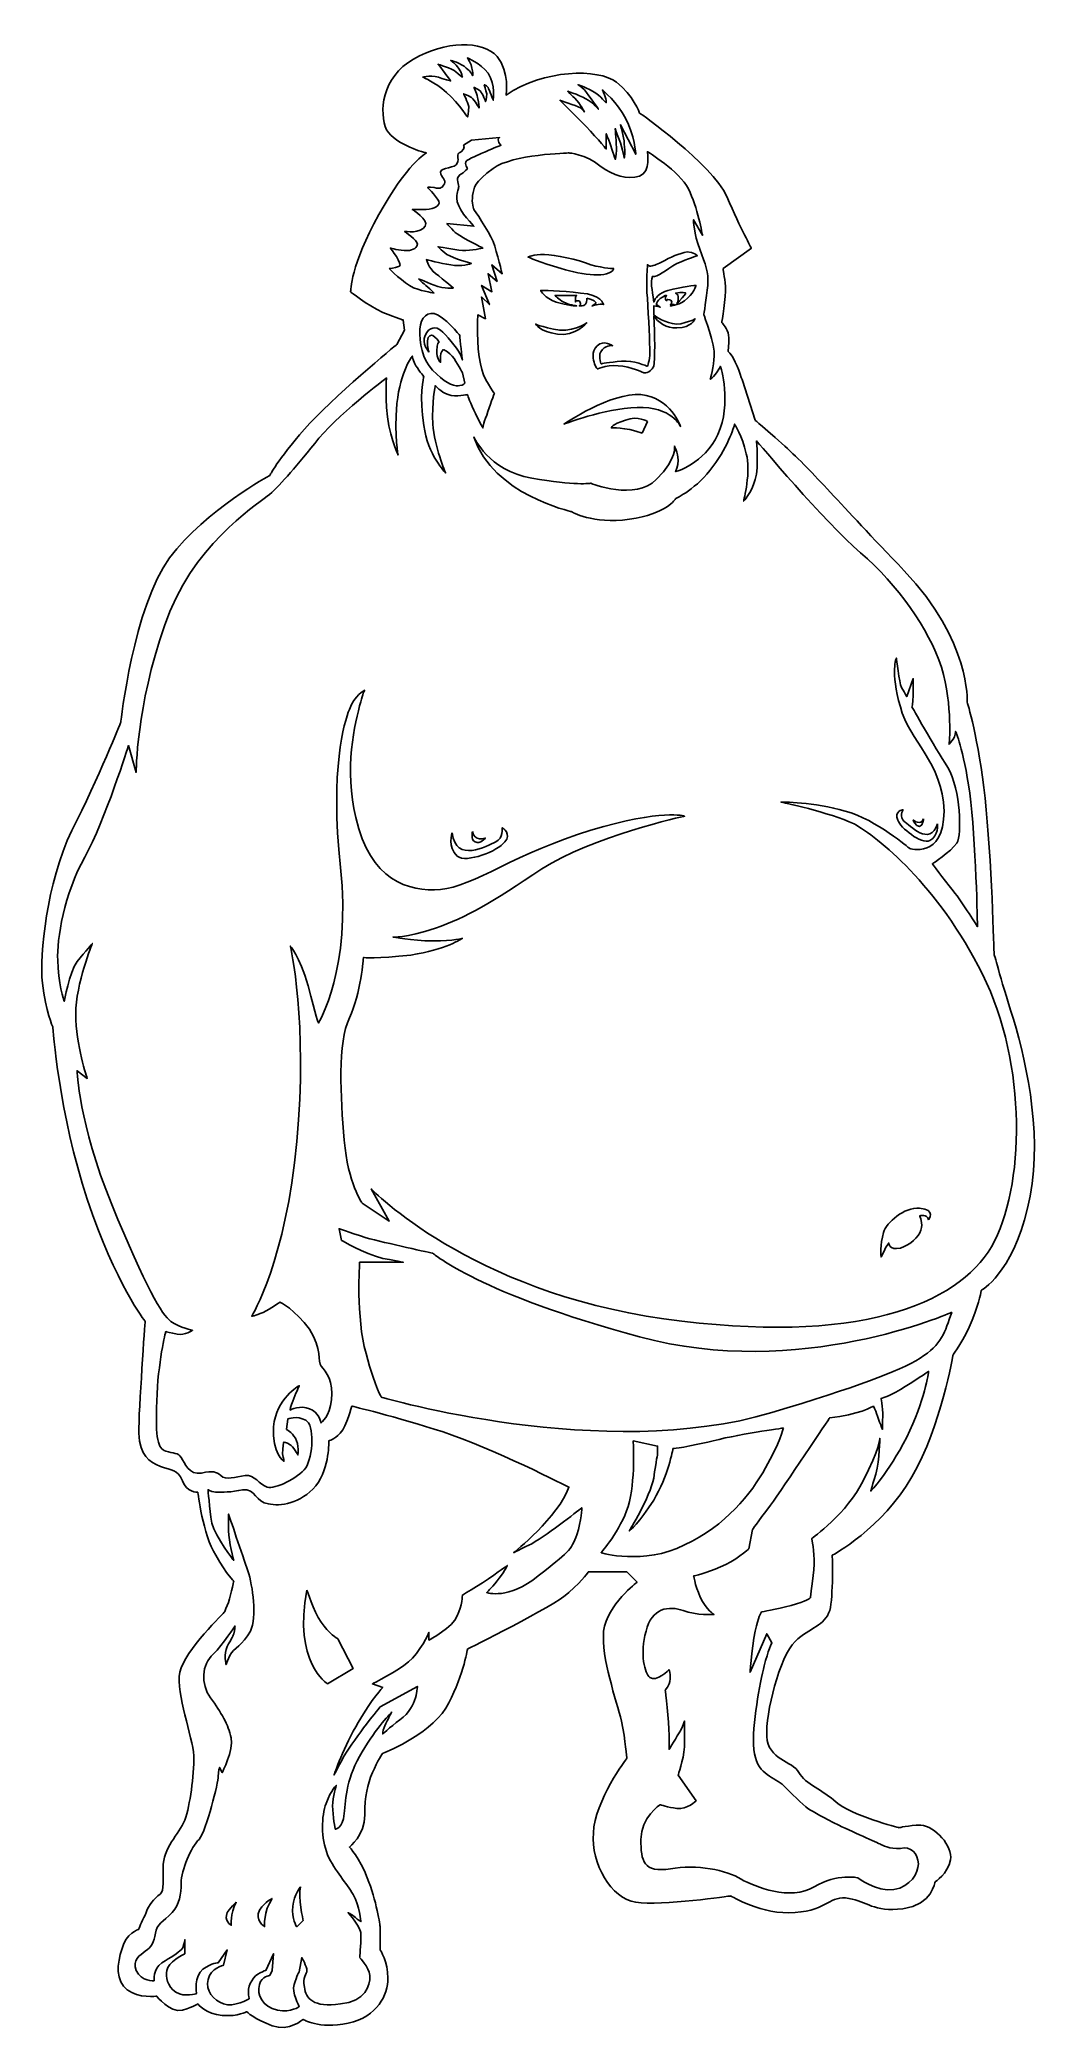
# Model space of a CAD drawing. Header units: centimetres. Extents: x -5.3 to 5.3, y -10.5 to 10.5.
import ezdxf

# ---------------------------------------------------------------- set-up
doc = ezdxf.new("R2010")
doc.units = ezdxf.units.CM
doc.header["$MEASUREMENT"] = 0
doc.layers.add('Layer 1', color=7, linetype='Continuous')

msp = doc.modelspace()

# ---------------------------------------------------------------- linework, layer by layer
at = {"layer": 'Layer 1'}
for points, knots in [([(4.96493, 0.17805), (4.81544, 0.65303), (4.76094, 0.87028), (4.76094, 0.87028), (4.76094, 0.87028), (4.76094, 0.87028), (4.73406, 1.88834), (4.66595, 2.51281), (4.66595, 2.51281), (4.59819, 3.13691), (4.47595, 3.5309), (4.47595, 3.5309), (4.47595, 3.5309), (4.47595, 3.5309), (4.5168, 4.16863), (3.81097, 4.91533), (3.81097, 4.91533), (3.10548, 5.64804), (2.86101, 5.94665), (2.54878, 6.23163), (2.54878, 6.23163), (2.23655, 6.50338), (2.23655, 6.50338), (2.23655, 6.50338), (2.23655, 6.50338), (2.23655, 6.50338), (2.10106, 6.92423), (2.10106, 6.92423), (2.10106, 6.92423), (2.10106, 6.92423), (2.03293, 7.12748), (1.99208, 7.18196), (1.99208, 7.18196), (1.95157, 7.23607), (1.95157, 7.22281), (1.95157, 7.23607), (1.95157, 7.23607), (1.95157, 7.2497), (1.96483, 7.37193), (1.95157, 7.42607), (1.95157, 7.42607), (1.92434, 7.49417), (1.88381, 7.53468), (1.88381, 7.53468), (1.88381, 7.53468), (1.88381, 7.53468), (1.92432, 7.80643), (1.92432, 7.91502), (1.92432, 7.91502), (1.91106, 8.02326), (1.89707, 8.10502), (1.89707, 8.10502), (1.89707, 8.10502), (1.89707, 8.10502), (2.19605, 8.3219), (2.19605, 8.3219), (2.19605, 8.3219), (2.19605, 8.3219), (2.08707, 8.51227), (1.93795, 8.86498), (1.93795, 8.86498), (1.77483, 9.21809), (1.01487, 9.74718), (1.01487, 9.74718), (1.01487, 9.74718), (1.01487, 9.74718), (0.94711, 9.93718), (0.77037, 10.07304), (0.77037, 10.07304), (0.58037, 10.22216), (-0.00285, 10.2089), (-0.39681, 9.93718), (-0.39681, 9.93718), (-0.39681, 9.93718), (-0.35593, 10.18168), (-0.4918, 10.34443), (-0.4918, 10.34443), (-0.64095, 10.5208), (-1.04814, 10.50755), (-1.37403, 10.31755), (-1.37403, 10.31755), (-1.71349, 10.12721), (-1.7404, 9.74721), (-1.65901, 9.57084), (-1.65901, 9.57084), (-1.56402, 9.40809), (-1.23816, 9.32634), (-1.23816, 9.32634), (-1.23816, 9.32634), (-1.23816, 9.32634), (-1.44178, 9.2181), (-1.74039, 8.67499), (-1.74039, 8.67499), (-2.039, 8.14551), (-2.039, 7.86052), (-2.039, 7.86052), (-2.039, 7.86052), (-2.039, 7.86052), (-1.87625, 7.72466), (-1.69951, 7.6433), (-1.69951, 7.6433), (-1.53676, 7.57554), (-1.48226, 7.56191), (-1.48226, 7.56191), (-1.48226, 7.56191), (-1.48226, 7.56191), (-1.469, 7.4533), (-1.469, 7.4533), (-1.469, 7.4533), (-1.469, 7.4533), (-1.55039, 7.30418), (-1.55039, 7.30418), (-1.55039, 7.30418), (-1.55039, 7.30418), (-2.24259, 6.73384), (-2.52795, 6.40835), (-2.52795, 6.40835), (-2.81293, 6.08252), (-2.89395, 5.91974), (-2.89395, 5.91974), (-2.89395, 5.91974), (-2.89395, 5.91974), (-3.55927, 5.56665), (-3.95287, 5.0508), (-3.95287, 5.0508), (-4.33286, 4.53494), (-4.46873, 3.31363), (-4.46873, 3.31363), (-4.46873, 3.31363), (-4.46873, 3.31363), (-4.69958, 2.73004), (-4.98459, 2.17333), (-4.98459, 2.17333), (-5.25592, 1.60336), (-5.32368, 0.87028), (-5.2968, 0.55802), (-5.2968, 0.55802), (-5.25592, 0.25941), (-5.18782, 0.09669), (-5.18782, 0.09669), (-5.18782, 0.09669), (-5.18782, 0.09669), (-5.12006, -0.82641), (-4.82182, -1.72224), (-4.82182, -1.72224), (-4.52284, -2.61804), (-4.21061, -3.01166), (-4.21061, -3.01166), (-4.21061, -3.01166), (-4.21061, -3.01166), (-4.27837, -3.94834), (-4.27837, -4.19247), (-4.27837, -4.19247), (-4.26511, -4.43695), (-4.17013, -4.49111), (-4.04789, -4.54558), (-4.04789, -4.54558), (-3.92563, -4.58609), (-3.87152, -4.57246), (-3.81738, -4.69473), (-3.81738, -4.69473), (-3.77613, -4.81694), (-3.65426, -4.81694), (-3.65426, -4.81694), (-3.65426, -4.81694), (-3.65426, -4.81694), (-3.60015, -5.26472), (-3.46426, -5.48192), (-3.46426, -5.48192), (-3.34202, -5.69917), (-3.27426, -5.75333), (-3.27426, -5.75333), (-3.27426, -5.75333), (-3.27426, -5.75333), (-3.31514, -5.94364), (-3.34202, -6.0114), (-3.34202, -6.0114), (-3.36927, -6.06556), (-3.36927, -6.07916), (-3.36927, -6.07916), (-3.36927, -6.07916), (-3.36927, -6.07916), (-3.79013, -6.48638), (-3.84426, -6.71723), (-3.84426, -6.71723), (-3.88511, -6.94771), (-3.7084, -7.39583), (-3.69514, -7.59946), (-3.69514, -7.59946), (-3.69514, -7.81671), (-3.73565, -8.11529), (-3.79013, -8.27801), (-3.79013, -8.27801), (-3.85789, -8.4275), (-4.02064, -8.57665), (-4.02064, -8.78024), (-4.02064, -8.78024), (-4.02064, -8.97026), (-4.00738, -9.03837), (-4.07514, -9.07888), (-4.07514, -9.07888), (-4.1429, -9.13336), (-4.18338, -9.20109), (-4.21063, -9.28248), (-4.21063, -9.28248), (-4.25148, -9.35024), (-4.27839, -9.43197), (-4.27839, -9.43197), (-4.27839, -9.43197), (-4.27839, -9.43197), (-4.41462, -9.47242), (-4.45513, -9.63557), (-4.45513, -9.63557), (-4.50963, -9.79829), (-4.52289, -9.97466), (-4.40063, -10.06965), (-4.40063, -10.06965), (-4.27837, -10.16464), (-4.0884, -10.13775), (-4.0884, -10.13775), (-4.0884, -10.13775), (-4.0884, -10.13775), (-3.95288, -10.31412), (-3.81739, -10.2869), (-3.81739, -10.2869), (-3.68118, -10.24602), (-3.65427, -10.21914), (-3.65427, -10.21914), (-3.65427, -10.21914), (-3.65427, -10.21914), (-3.57291, -10.32775), (-3.39617, -10.34098), (-3.39617, -10.34098), (-3.22017, -10.35463), (-3.13844, -10.30053), (-3.13844, -10.30053), (-3.13844, -10.30053), (-3.13844, -10.30053), (-3.05705, -10.38186), (-2.86706, -10.44962), (-2.86706, -10.44962), (-2.69072, -10.51772), (-2.54123, -10.38186), (-2.54123, -10.38186), (-2.54123, -10.38186), (-2.54123, -10.38186), (-2.37848, -10.49047), (-2.06625, -10.42274), (-2.06625, -10.42274), (-1.75402, -10.35464), (-1.6454, -10.12416), (-1.6454, -9.94742), (-1.6454, -9.94742), (-1.6454, -9.77105), (-1.72676, -9.64878), (-1.72676, -9.64878), (-1.72676, -9.64878), (-1.72676, -9.64878), (-1.72676, -9.40465), (-1.72676, -9.40465), (-1.72676, -9.40465), (-1.72676, -9.40465), (-1.76764, -9.11967), (-1.86265, -8.88882), (-1.86265, -8.88882), (-1.94401, -8.67157), (-2.05265, -8.56296), (-2.05265, -8.56296), (-2.05265, -8.56296), (-2.05265, -8.56296), (-1.88953, -8.44112), (-1.88953, -8.22387), (-1.88953, -8.22387), (-1.88953, -8.02027), (-1.86265, -7.91164), (-1.80851, -7.77577), (-1.80851, -7.77577), (-1.75401, -7.65351), (-1.69953, -7.57217), (-1.69953, -7.57217), (-1.69953, -7.57217), (-1.69953, -7.57217), (-1.22455, -7.3958), (-1.03455, -7.09716), (-1.03455, -7.09716), (-0.85818, -6.79858), (-0.80404, -6.47269), (-0.80404, -6.47269), (-0.80404, -6.47269), (-0.80404, -6.47269), (0.10541, -6.02496), (0.26813, -5.87547), (0.26813, -5.87547), (0.43125, -5.72632), (0.47212, -5.65822), (0.47212, -5.65822), (0.47212, -5.65822), (0.47212, -5.65822), (0.87937, -5.65821), (0.87937, -5.65821), (0.87937, -5.65821), (0.87937, -5.65821), (0.98761, -5.76682), (0.98761, -5.76682), (0.98761, -5.76682), (0.98761, -5.76682), (0.67538, -5.99772), (0.63487, -6.28265), (0.63487, -6.28265), (0.60764, -6.56763), (0.77036, -7.01578), (0.82487, -7.23298), (0.82487, -7.23298), (0.86538, -7.43663), (0.8794, -7.6266), (0.8794, -7.6266), (0.8794, -7.6266), (0.8794, -7.6266), (0.53991, -8.07433), (0.52629, -8.41384), (0.52629, -8.41384), (0.49938, -8.73965), (0.71629, -9.10604), (0.97439, -9.14655), (0.97439, -9.14655), (1.24575, -9.18738), (1.97885, -9.07879), (1.97885, -9.07879), (1.97885, -9.07879), (1.97885, -9.07879), (2.30434, -9.28239), (2.65743, -9.25511), (2.65743, -9.25511), (3.01054, -9.22823), (3.0238, -9.06514), (3.2274, -9.10602), (3.2274, -9.10602), (3.4174, -9.13325), (3.4855, -9.25511), (3.79776, -9.21463), (3.79776, -9.21463), (4.10962, -9.17375), (4.13685, -8.92965), (4.13685, -8.92965), (4.13685, -8.92965), (4.13685, -8.92965), (4.27271, -8.84789), (4.29997, -8.69875), (4.29997, -8.69875), (4.32685, -8.54931), (4.13685, -8.34564), (3.98774, -8.33241), (3.98774, -8.33241), (3.85185, -8.33241), (3.75686, -8.35929), (3.75686, -8.35929), (3.75686, -8.35929), (3.75686, -8.35929), (3.241, -8.2238), (3.09154, -8.08793), (3.09154, -8.08793), (2.95605, -7.96567), (2.76605, -7.89791), (2.69832, -7.7757), (2.69832, -7.7757), (2.63019, -7.65344), (2.37209, -7.64021), (2.35883, -7.39573), (2.35883, -7.39573), (2.3452, -7.15126), (2.49432, -6.55401), (2.65744, -6.39124), (2.65744, -6.39124), (2.82016, -6.24215), (2.9693, -6.22852), (3.02381, -6.06543), (3.02381, -6.06543), (3.06429, -5.91628), (3.05104, -5.48179), (3.05104, -5.48179), (3.05104, -5.48179), (3.05104, -5.48179), (3.58052, -5.19683), (3.89276, -4.65372), (3.89276, -4.65372), (4.20499, -4.11101), (4.32686, -3.3643), (4.32686, -3.3643), (4.32686, -3.3643), (4.32686, -3.3643), (4.4491, -3.20158), (4.53048, -2.9979), (4.53048, -2.9979), (4.61184, -2.7943), (4.62547, -2.68567), (4.62547, -2.68567), (4.62547, -2.68567), (4.62547, -2.68567), (4.95133, -2.5093), (5.11408, -1.8171), (5.11408, -1.8171), (5.29042, -1.13865), (5.11405, -0.31055), (4.96493, 0.17805)], [0, 0, 0, 0, 0.00980392, 0.00980392, 0.00980392, 0.00980392, 0.01960784, 0.01960784, 0.01960784, 0.01960784, 0.02941176, 0.02941176, 0.02941176, 0.02941176, 0.03921569, 0.03921569, 0.03921569, 0.03921569, 0.04901961, 0.04901961, 0.04901961, 0.04901961, 0.05882353, 0.05882353, 0.05882353, 0.05882353, 0.06862745, 0.06862745, 0.06862745, 0.06862745, 0.07843137, 0.07843137, 0.07843137, 0.07843137, 0.08823529, 0.08823529, 0.08823529, 0.08823529, 0.09803922, 0.09803922, 0.09803922, 0.09803922, 0.10784314, 0.10784314, 0.10784314, 0.10784314, 0.11764706, 0.11764706, 0.11764706, 0.11764706, 0.12745098, 0.12745098, 0.12745098, 0.12745098, 0.1372549, 0.1372549, 0.1372549, 0.1372549, 0.14705882, 0.14705882, 0.14705882, 0.14705882, 0.15686275, 0.15686275, 0.15686275, 0.15686275, 0.16666667, 0.16666667, 0.16666667, 0.16666667, 0.17647059, 0.17647059, 0.17647059, 0.17647059, 0.18627451, 0.18627451, 0.18627451, 0.18627451, 0.19607843, 0.19607843, 0.19607843, 0.19607843, 0.20588235, 0.20588235, 0.20588235, 0.20588235, 0.21568627, 0.21568627, 0.21568627, 0.21568627, 0.2254902, 0.2254902, 0.2254902, 0.2254902, 0.23529412, 0.23529412, 0.23529412, 0.23529412, 0.24509804, 0.24509804, 0.24509804, 0.24509804, 0.25490196, 0.25490196, 0.25490196, 0.25490196, 0.26470588, 0.26470588, 0.26470588, 0.26470588, 0.2745098, 0.2745098, 0.2745098, 0.2745098, 0.28431373, 0.28431373, 0.28431373, 0.28431373, 0.29411765, 0.29411765, 0.29411765, 0.29411765, 0.30392157, 0.30392157, 0.30392157, 0.30392157, 0.31372549, 0.31372549, 0.31372549, 0.31372549, 0.32352941, 0.32352941, 0.32352941, 0.32352941, 0.33333333, 0.33333333, 0.33333333, 0.33333333, 0.34313725, 0.34313725, 0.34313725, 0.34313725, 0.35294118, 0.35294118, 0.35294118, 0.35294118, 0.3627451, 0.3627451, 0.3627451, 0.3627451, 0.37254902, 0.37254902, 0.37254902, 0.37254902, 0.38235294, 0.38235294, 0.38235294, 0.38235294, 0.39215686, 0.39215686, 0.39215686, 0.39215686, 0.40196078, 0.40196078, 0.40196078, 0.40196078, 0.41176471, 0.41176471, 0.41176471, 0.41176471, 0.42156863, 0.42156863, 0.42156863, 0.42156863, 0.43137255, 0.43137255, 0.43137255, 0.43137255, 0.44117647, 0.44117647, 0.44117647, 0.44117647, 0.45098039, 0.45098039, 0.45098039, 0.45098039, 0.46078431, 0.46078431, 0.46078431, 0.46078431, 0.47058824, 0.47058824, 0.47058824, 0.47058824, 0.48039216, 0.48039216, 0.48039216, 0.48039216, 0.49019608, 0.49019608, 0.49019608, 0.49019608, 0.5, 0.5, 0.5, 0.5, 0.50980392, 0.50980392, 0.50980392, 0.50980392, 0.51960784, 0.51960784, 0.51960784, 0.51960784, 0.52941176, 0.52941176, 0.52941176, 0.52941176, 0.53921569, 0.53921569, 0.53921569, 0.53921569, 0.54901961, 0.54901961, 0.54901961, 0.54901961, 0.55882353, 0.55882353, 0.55882353, 0.55882353, 0.56862745, 0.56862745, 0.56862745, 0.56862745, 0.57843137, 0.57843137, 0.57843137, 0.57843137, 0.58823529, 0.58823529, 0.58823529, 0.58823529, 0.59803922, 0.59803922, 0.59803922, 0.59803922, 0.60784314, 0.60784314, 0.60784314, 0.60784314, 0.61764706, 0.61764706, 0.61764706, 0.61764706, 0.62745098, 0.62745098, 0.62745098, 0.62745098, 0.6372549, 0.6372549, 0.6372549, 0.6372549, 0.64705882, 0.64705882, 0.64705882, 0.64705882, 0.65686275, 0.65686275, 0.65686275, 0.65686275, 0.66666667, 0.66666667, 0.66666667, 0.66666667, 0.67647059, 0.67647059, 0.67647059, 0.67647059, 0.68627451, 0.68627451, 0.68627451, 0.68627451, 0.69607843, 0.69607843, 0.69607843, 0.69607843, 0.70588235, 0.70588235, 0.70588235, 0.70588235, 0.71568627, 0.71568627, 0.71568627, 0.71568627, 0.7254902, 0.7254902, 0.7254902, 0.7254902, 0.73529412, 0.73529412, 0.73529412, 0.73529412, 0.74509804, 0.74509804, 0.74509804, 0.74509804, 0.75490196, 0.75490196, 0.75490196, 0.75490196, 0.76470588, 0.76470588, 0.76470588, 0.76470588, 0.7745098, 0.7745098, 0.7745098, 0.7745098, 0.78431373, 0.78431373, 0.78431373, 0.78431373, 0.79411765, 0.79411765, 0.79411765, 0.79411765, 0.80392157, 0.80392157, 0.80392157, 0.80392157, 0.81372549, 0.81372549, 0.81372549, 0.81372549, 0.82352941, 0.82352941, 0.82352941, 0.82352941, 0.83333333, 0.83333333, 0.83333333, 0.83333333, 0.84313725, 0.84313725, 0.84313725, 0.84313725, 0.85294118, 0.85294118, 0.85294118, 0.85294118, 0.8627451, 0.8627451, 0.8627451, 0.8627451, 0.87254902, 0.87254902, 0.87254902, 0.87254902, 0.88235294, 0.88235294, 0.88235294, 0.88235294, 0.89215686, 0.89215686, 0.89215686, 0.89215686, 0.90196078, 0.90196078, 0.90196078, 0.90196078, 0.91176471, 0.91176471, 0.91176471, 0.91176471, 0.92156863, 0.92156863, 0.92156863, 0.92156863, 0.93137255, 0.93137255, 0.93137255, 0.93137255, 0.94117647, 0.94117647, 0.94117647, 0.94117647, 0.95098039, 0.95098039, 0.95098039, 0.95098039, 0.96078431, 0.96078431, 0.96078431, 0.96078431, 0.97058824, 0.97058824, 0.97058824, 0.97058824, 0.98039216, 0.98039216, 0.98039216, 0.98039216, 1, 1, 1, 1]), ([(-1.279, 10.12718), (-1.279, 10.12718), (-1.17039, 10.15443), (-1.0754, 10.11392), (-1.0754, 10.11392), (-0.99404, 10.08667), (-0.98039, 10.08667), (-0.98039, 10.08667), (-0.98039, 10.08667), (-0.98039, 10.08667), (-1.02127, 10.14078), (-1.06178, 10.19528), (-1.06178, 10.19528), (-1.10226, 10.24941), (-1.11628, 10.26304), (-1.11628, 10.26304), (-1.11628, 10.26304), (-1.11628, 10.26304), (-0.96679, 10.22219), (-0.92628, 10.18168), (-0.92628, 10.18168), (-0.89903, 10.15443), (-0.85815, 10.12718), (-0.85815, 10.12718), (-0.85815, 10.12718), (-0.85815, 10.12718), (-0.85815, 10.16803), (-0.89903, 10.22217), (-0.89903, 10.22217), (-0.92628, 10.26302), (-0.98039, 10.3039), (-0.98039, 10.3039), (-0.98039, 10.3039), (-0.98039, 10.3039), (-0.87178, 10.27665), (-0.81727, 10.22217), (-0.81727, 10.22217), (-0.76316, 10.18166), (-0.74951, 10.14078), (-0.74951, 10.14078), (-0.74951, 10.14078), (-0.74951, 10.14078), (-0.73588, 10.22217), (-0.80401, 10.33078), (-0.80401, 10.33078), (-0.80401, 10.33078), (-0.66815, 10.27667), (-0.58679, 10.16803), (-0.58679, 10.16803), (-0.50503, 10.04579), (-0.53229, 9.88305), (-0.53229, 9.88305), (-0.53229, 9.88305), (-0.53229, 9.88305), (-0.57317, 9.99166), (-0.58679, 10.01854), (-0.58679, 10.01854), (-0.61402, 10.04579), (-0.62727, 10.04579), (-0.62727, 10.04579), (-0.62727, 10.04579), (-0.62727, 10.04579), (-0.61401, 9.99168), (-0.60004, 9.9508), (-0.60004, 9.9508), (-0.60004, 9.89667), (-0.61401, 9.86941), (-0.61401, 9.86941), (-0.61401, 9.86941), (-0.61401, 9.86941), (-0.64092, 9.9508), (-0.66814, 9.97802), (-0.66814, 9.97802), (-0.69502, 10.00527), (-0.7359, 10.01853), (-0.7359, 10.01853), (-0.7359, 10.01853), (-0.7359, 10.01853), (-0.69502, 9.93714), (-0.69502, 9.89666), (-0.69502, 9.89666), (-0.68176, 9.85581), (-0.68176, 9.80167), (-0.68176, 9.80167), (-0.68176, 9.80167), (-0.68176, 9.80167), (-0.72227, 9.88306), (-0.76315, 9.91028), (-0.76315, 9.91028), (-0.804, 9.93716), (-0.84451, 9.95079), (-0.84451, 9.95079), (-0.84451, 9.95079), (-0.84451, 9.95079), (-0.804, 9.8694), (-0.79001, 9.8153), (-0.79001, 9.8153), (-0.79001, 9.74717), (-0.80398, 9.70669), (-0.80398, 9.70669), (-0.80398, 9.70669), (-0.80398, 9.70669), (-0.9395, 9.91031), (-1.07536, 10.0053), (-1.07536, 10.0053), (-1.19727, 10.1003), (-1.279, 10.12718), (-1.279, 10.12718)], [0, 0, 0, 0, 0.03571429, 0.03571429, 0.03571429, 0.03571429, 0.07142857, 0.07142857, 0.07142857, 0.07142857, 0.10714286, 0.10714286, 0.10714286, 0.10714286, 0.14285714, 0.14285714, 0.14285714, 0.14285714, 0.17857143, 0.17857143, 0.17857143, 0.17857143, 0.21428571, 0.21428571, 0.21428571, 0.21428571, 0.25, 0.25, 0.25, 0.25, 0.28571429, 0.28571429, 0.28571429, 0.28571429, 0.32142857, 0.32142857, 0.32142857, 0.32142857, 0.35714286, 0.35714286, 0.35714286, 0.35714286, 0.39285714, 0.39285714, 0.39285714, 0.39285714, 0.42857143, 0.42857143, 0.42857143, 0.42857143, 0.46428571, 0.46428571, 0.46428571, 0.46428571, 0.5, 0.5, 0.5, 0.5, 0.53571429, 0.53571429, 0.53571429, 0.53571429, 0.57142857, 0.57142857, 0.57142857, 0.57142857, 0.60714286, 0.60714286, 0.60714286, 0.60714286, 0.64285714, 0.64285714, 0.64285714, 0.64285714, 0.67857143, 0.67857143, 0.67857143, 0.67857143, 0.71428571, 0.71428571, 0.71428571, 0.71428571, 0.75, 0.75, 0.75, 0.75, 0.78571429, 0.78571429, 0.78571429, 0.78571429, 0.82142857, 0.82142857, 0.82142857, 0.82142857, 0.85714286, 0.85714286, 0.85714286, 0.85714286, 0.89285714, 0.89285714, 0.89285714, 0.89285714, 0.92857143, 0.92857143, 0.92857143, 0.92857143, 1, 1, 1, 1]), ([(0.3094, 9.92358), (0.2549, 9.97808), (0.2549, 9.97808), (0.2549, 9.97808), (0.2549, 9.97808), (0.2549, 9.97808), (0.41765, 9.92358), (0.47215, 9.88309), (0.47215, 9.88309), (0.52628, 9.85584), (0.58039, 9.7881), (0.58039, 9.7881), (0.58039, 9.7881), (0.58039, 9.7881), (0.4854, 9.92359), (0.43127, 9.99172), (0.43127, 9.99172), (0.3914, 10.03157), (0.37362, 10.04199), (0.36695, 10.04477), (0.36695, 10.04477), (0.36494, 10.04538), (0.36351, 10.04583), (0.36351, 10.04583), (0.36351, 10.04583), (0.36351, 10.04583), (0.36454, 10.04575), (0.36695, 10.04477), (0.36695, 10.04477), (0.38759, 10.03829), (0.50657, 9.99926), (0.58036, 9.93722), (0.58036, 9.93722), (0.64849, 9.86946), (0.66212, 9.85586), (0.66212, 9.85586), (0.66212, 9.85586), (0.66212, 9.85586), (0.66212, 9.92362), (0.62124, 9.99172), (0.62124, 9.99172), (0.62124, 9.99172), (0.78436, 9.85586), (0.86537, 9.69311), (0.86537, 9.69311), (0.96073, 9.51674), (0.97435, 9.31312), (0.97435, 9.31312), (0.97435, 9.31312), (0.97435, 9.31312), (0.8116, 9.62498), (0.8116, 9.62498), (0.8116, 9.62498), (0.8116, 9.62498), (0.85211, 9.50311), (0.85211, 9.42136), (0.85211, 9.42136), (0.86537, 9.32637), (0.85211, 9.27224), (0.85211, 9.27224), (0.85211, 9.27224), (0.85211, 9.27224), (0.82486, 9.42136), (0.78435, 9.50309), (0.78435, 9.50309), (0.7571, 9.58448), (0.7571, 9.58448), (0.7571, 9.58448), (0.7571, 9.58448), (0.7571, 9.58448), (0.77036, 9.42136), (0.77036, 9.3536), (0.77036, 9.3536), (0.77036, 9.29949), (0.7571, 9.25861), (0.7571, 9.25861), (0.7571, 9.25861), (0.7571, 9.25861), (0.71625, 9.39447), (0.68934, 9.46223), (0.68934, 9.46223), (0.66211, 9.52999), (0.66211, 9.52999), (0.66211, 9.52999), (0.66211, 9.52999), (0.66211, 9.52999), (0.66211, 9.47586), (0.66211, 9.435), (0.66211, 9.435), (0.66211, 9.38087), (0.66211, 9.36724), (0.66211, 9.36724), (0.66211, 9.36724), (0.66211, 9.36724), (0.52625, 9.52999), (0.40438, 9.65222), (0.40438, 9.65222), (0.28214, 9.77446), (0.17316, 9.8831), (0.17316, 9.8831), (0.17316, 9.8831), (0.17316, 9.8831), (0.33625, 9.8286), (0.39038, 9.80171), (0.39038, 9.80171), (0.43126, 9.76086), (0.43126, 9.76086), (0.43126, 9.76086), (0.43126, 9.76086), (0.43126, 9.76086), (0.36354, 9.88307), (0.3094, 9.92358)], [0, 0, 0, 0, 0.03448276, 0.03448276, 0.03448276, 0.03448276, 0.06896552, 0.06896552, 0.06896552, 0.06896552, 0.10344828, 0.10344828, 0.10344828, 0.10344828, 0.13793103, 0.13793103, 0.13793103, 0.13793103, 0.17241379, 0.17241379, 0.17241379, 0.17241379, 0.20689655, 0.20689655, 0.20689655, 0.20689655, 0.24137931, 0.24137931, 0.24137931, 0.24137931, 0.27586207, 0.27586207, 0.27586207, 0.27586207, 0.31034483, 0.31034483, 0.31034483, 0.31034483, 0.34482759, 0.34482759, 0.34482759, 0.34482759, 0.37931034, 0.37931034, 0.37931034, 0.37931034, 0.4137931, 0.4137931, 0.4137931, 0.4137931, 0.44827586, 0.44827586, 0.44827586, 0.44827586, 0.48275862, 0.48275862, 0.48275862, 0.48275862, 0.51724138, 0.51724138, 0.51724138, 0.51724138, 0.55172414, 0.55172414, 0.55172414, 0.55172414, 0.5862069, 0.5862069, 0.5862069, 0.5862069, 0.62068966, 0.62068966, 0.62068966, 0.62068966, 0.65517241, 0.65517241, 0.65517241, 0.65517241, 0.68965517, 0.68965517, 0.68965517, 0.68965517, 0.72413793, 0.72413793, 0.72413793, 0.72413793, 0.75862069, 0.75862069, 0.75862069, 0.75862069, 0.79310345, 0.79310345, 0.79310345, 0.79310345, 0.82758621, 0.82758621, 0.82758621, 0.82758621, 0.86206897, 0.86206897, 0.86206897, 0.86206897, 0.89655172, 0.89655172, 0.89655172, 0.89655172, 0.93103448, 0.93103448, 0.93103448, 0.93103448, 1, 1, 1, 1]), ([(-1.63174, 8.10502), (-1.63174, 8.10502), (-1.57761, 8.10502), (-1.52347, 8.1319), (-1.52347, 8.1319), (-1.48222, 8.14553), (-1.61848, 8.3219), (-1.61848, 8.3219), (-1.61848, 8.3219), (-1.61848, 8.3219), (-1.52347, 8.29502), (-1.44174, 8.29502), (-1.44174, 8.29502), (-1.37398, 8.29502), (-1.33313, 8.33553), (-1.33313, 8.36278), (-1.33313, 8.36278), (-1.33313, 8.40363), (-1.46899, 8.49864), (-1.46899, 8.49864), (-1.46899, 8.49864), (-1.46899, 8.49864), (-1.29225, 8.47139), (-1.25177, 8.55277), (-1.25177, 8.55277), (-1.21126, 8.62087), (-1.38726, 8.72914), (-1.38726, 8.72914), (-1.38726, 8.72914), (-1.38726, 8.72914), (-1.374, 8.72914), (-1.27899, 8.72914), (-1.27899, 8.72914), (-1.17038, 8.72914), (-1.11627, 8.75639), (-1.10225, 8.79724), (-1.10225, 8.79724), (-1.10225, 8.83775), (-1.22449, 8.95999), (-1.22449, 8.95999), (-1.22449, 8.95999), (-1.22449, 8.95999), (-1.22449, 8.97362), (-1.15673, 8.95999), (-1.15673, 8.95999), (-1.07537, 8.94636), (-1.07537, 8.95999), (-1.04812, 9.00087), (-1.04812, 9.00087), (-1.02124, 9.04138), (-1.089, 9.06863), (-1.089, 9.12274), (-1.089, 9.12274), (-1.089, 9.17724), (-0.92628, 9.16359), (-0.91226, 9.2181), (-0.91226, 9.2181), (-0.88501, 9.27223), (-0.93951, 9.31309), (-0.87175, 9.33997), (-0.87175, 9.33997), (-0.81725, 9.38082), (-0.84452, 9.40807), (-0.84452, 9.40807), (-0.84452, 9.40807), (-0.84452, 9.40807), (-0.76316, 9.4622), (-0.76316, 9.4622), (-0.76316, 9.4622), (-0.76316, 9.4622), (-0.46455, 9.48945), (-0.46455, 9.48945), (-0.46455, 9.48945), (-0.50503, 9.4622), (-0.4509, 9.40806), (-0.4509, 9.40806), (-0.4509, 9.40806), (-0.4509, 9.40806), (-0.58679, 9.35356), (-0.61402, 9.33996), (-0.61402, 9.33996), (-0.64093, 9.32633), (-0.70903, 9.29945), (-0.79002, 9.25857), (-0.79002, 9.25857), (-0.85812, 9.23132), (-0.80399, 9.16358), (-0.80399, 9.16358), (-0.80399, 9.16358), (-0.80399, 9.16358), (-0.83124, 9.12273), (-0.88501, 9.09582), (-0.88501, 9.09582), (-0.93954, 9.05494), (-0.88501, 8.98721), (-0.89901, 8.95996), (-0.89901, 8.95996), (-0.89901, 8.93271), (-0.92626, 8.91945), (-0.91227, 8.81084), (-0.91227, 8.81084), (-0.88502, 8.70223), (-0.7359, 8.55274), (-0.7359, 8.55274), (-0.7359, 8.55274), (-0.7359, 8.55274), (-1.02125, 8.57999), (-1.02125, 8.57999), (-1.02125, 8.57999), (-1.02125, 8.57999), (-0.96675, 8.51223), (-0.91227, 8.47138), (-0.91227, 8.47138), (-0.85814, 8.43053), (-0.64091, 8.32189), (-0.64091, 8.32189), (-0.64091, 8.32189), (-0.64091, 8.32189), (-0.76315, 8.29501), (-0.85813, 8.29501), (-0.85813, 8.29501), (-0.95314, 8.30864), (-1.11626, 8.33552), (-1.11626, 8.33552), (-1.11626, 8.33552), (-1.11626, 8.33552), (-1.08901, 8.30864), (-1.02125, 8.25413), (-1.02125, 8.25413), (-0.95315, 8.21362), (-0.76315, 8.15914), (-0.76315, 8.15914), (-0.76315, 8.15914), (-0.76315, 8.15914), (-0.87174, 8.11863), (-0.98037, 8.14551), (-0.98037, 8.14551), (-1.08898, 8.15914), (-1.2381, 8.20001), (-1.2381, 8.20001), (-1.2381, 8.20001), (-1.2381, 8.20001), (-1.22447, 8.14551), (-1.17034, 8.07777), (-1.17034, 8.07777), (-1.10224, 8.02327), (-0.95312, 7.9014), (-0.95312, 7.9014), (-0.95312, 7.9014), (-0.95312, 7.9014), (-0.994, 7.88777), (-1.11624, 7.91503), (-1.11624, 7.91503), (-1.22448, 7.95554), (-1.31949, 7.99642), (-1.31949, 7.99642), (-1.31949, 7.99642), (-1.31949, 7.99642), (-1.30623, 7.98279), (-1.27898, 7.95554), (-1.27898, 7.95554), (-1.2381, 7.92829), (-1.15674, 7.84693), (-1.15674, 7.84693), (-1.15674, 7.84693), (-1.15674, 7.84693), (-1.25175, 7.86056), (-1.37399, 7.90143), (-1.37399, 7.90143), (-1.48225, 7.95553), (-1.63174, 8.10502), (-1.63174, 8.10502)], [0, 0, 0, 0, 0.02272727, 0.02272727, 0.02272727, 0.02272727, 0.04545455, 0.04545455, 0.04545455, 0.04545455, 0.06818182, 0.06818182, 0.06818182, 0.06818182, 0.09090909, 0.09090909, 0.09090909, 0.09090909, 0.11363636, 0.11363636, 0.11363636, 0.11363636, 0.13636364, 0.13636364, 0.13636364, 0.13636364, 0.15909091, 0.15909091, 0.15909091, 0.15909091, 0.18181818, 0.18181818, 0.18181818, 0.18181818, 0.20454545, 0.20454545, 0.20454545, 0.20454545, 0.22727273, 0.22727273, 0.22727273, 0.22727273, 0.25, 0.25, 0.25, 0.25, 0.27272727, 0.27272727, 0.27272727, 0.27272727, 0.29545455, 0.29545455, 0.29545455, 0.29545455, 0.31818182, 0.31818182, 0.31818182, 0.31818182, 0.34090909, 0.34090909, 0.34090909, 0.34090909, 0.36363636, 0.36363636, 0.36363636, 0.36363636, 0.38636364, 0.38636364, 0.38636364, 0.38636364, 0.40909091, 0.40909091, 0.40909091, 0.40909091, 0.43181818, 0.43181818, 0.43181818, 0.43181818, 0.45454545, 0.45454545, 0.45454545, 0.45454545, 0.47727273, 0.47727273, 0.47727273, 0.47727273, 0.5, 0.5, 0.5, 0.5, 0.52272727, 0.52272727, 0.52272727, 0.52272727, 0.54545455, 0.54545455, 0.54545455, 0.54545455, 0.56818182, 0.56818182, 0.56818182, 0.56818182, 0.59090909, 0.59090909, 0.59090909, 0.59090909, 0.61363636, 0.61363636, 0.61363636, 0.61363636, 0.63636364, 0.63636364, 0.63636364, 0.63636364, 0.65909091, 0.65909091, 0.65909091, 0.65909091, 0.68181818, 0.68181818, 0.68181818, 0.68181818, 0.70454545, 0.70454545, 0.70454545, 0.70454545, 0.72727273, 0.72727273, 0.72727273, 0.72727273, 0.75, 0.75, 0.75, 0.75, 0.77272727, 0.77272727, 0.77272727, 0.77272727, 0.79545455, 0.79545455, 0.79545455, 0.79545455, 0.81818182, 0.81818182, 0.81818182, 0.81818182, 0.84090909, 0.84090909, 0.84090909, 0.84090909, 0.86363636, 0.86363636, 0.86363636, 0.86363636, 0.88636364, 0.88636364, 0.88636364, 0.88636364, 0.90909091, 0.90909091, 0.90909091, 0.90909091, 0.93181818, 0.93181818, 0.93181818, 0.93181818, 0.95454545, 0.95454545, 0.95454545, 0.95454545, 1, 1, 1, 1]), ([(4.73406, -2.22447), (4.36769, -2.83529), (3.3224, -3.26942), (1.27262, -2.98443), (1.27262, -2.98443), (-0.77679, -2.69945), (-1.82173, -1.6136), (-1.82173, -1.6136), (-1.82173, -1.6136), (-1.82173, -1.6136), (-1.63173, -1.95306), (-1.63173, -1.95306), (-1.63173, -1.95306), (-1.63173, -1.95306), (-1.91671, -1.76275), (-1.91671, -1.76275), (-1.91671, -1.76275), (-1.91671, -1.76275), (-2.06617, -1.55915), (-2.10671, -1.09777), (-2.10671, -1.09777), (-2.14756, -0.63642), (-2.17481, -0.06605), (-2.05258, 0.19168), (-2.05258, 0.19168), (-1.93034, 0.44944), (-1.90346, 0.82978), (-1.90346, 0.82978), (-1.90346, 0.82978), (-1.90346, 0.82978), (-1.76757, 0.81613), (-1.40123, 0.85666), (-1.40123, 0.85666), (-1.03452, 0.91116), (-0.85815, 1.0334), (-0.85815, 1.0334), (-0.85815, 1.0334), (-0.85815, 1.0334), (-0.93954, 1.00617), (-1.17038, 1.00617), (-1.17038, 1.00617), (-1.40126, 1.00617), (-1.59123, 1.04665), (-1.59123, 1.04665), (-1.59123, 1.04665), (-1.59123, 1.04665), (-1.46899, 1.03339), (-1.14313, 1.14166), (-1.14313, 1.14166), (-0.81727, 1.25027), (-0.54591, 1.41339), (-0.01683, 1.76613), (-0.01683, 1.76613), (0.4994, 2.10562), (1.48984, 2.32287), (1.48984, 2.32287), (1.48984, 2.32287), (1.48984, 2.32287), (1.25936, 2.40423), (0.49937, 2.17338), (0.49937, 2.17338), (-0.27459, 1.9425), (-0.74954, 1.57616), (-1.08903, 1.54891), (-1.08903, 1.54891), (-1.42852, 1.52203), (-1.83537, 1.6439), (-1.98451, 2.30924), (-1.98451, 2.30924), (-2.10675, 2.81147), (-1.99848, 3.31368), (-1.93038, 3.53093), (-1.93038, 3.53093), (-1.91675, 3.61229), (-1.8895, 3.6528), (-1.8895, 3.6528), (-1.8895, 3.6528), (-1.8895, 3.6528), (-1.99848, 3.59869), (-2.05262, 3.4492), (-2.05262, 3.4492), (-2.10675, 3.31368), (-2.25622, 2.8251), (-2.14761, 1.77978), (-2.14761, 1.77978), (-2.02577, 0.72121), (-2.37849, 0.13762), (-2.37849, 0.13762), (-2.37849, 0.13762), (-2.37849, 0.13762), (-2.40574, 0.20538), (-2.48676, 0.53121), (-2.48676, 0.53121), (-2.58175, 0.8567), (-2.6771, 0.95169), (-2.6771, 0.95169), (-2.6771, 0.95169), (-2.6771, 0.95169), (-2.48676, 0.13762), (-2.609, -1.11129), (-2.609, -1.11129), (-2.71798, -2.35989), (-3.08398, -2.95713), (-3.08398, -2.95713), (-3.08398, -2.95713), (-3.08398, -2.95713), (-3.05707, -2.95713), (-2.96211, -2.91662), (-2.96211, -2.91662), (-2.88075, -2.87574), (-2.78574, -2.80801), (-2.78574, -2.80801), (-2.78574, -2.80801), (-2.78574, -2.80801), (-2.62299, -2.8894), (-2.47351, -3.09299), (-2.47351, -3.09299), (-2.33765, -3.31024), (-2.39175, -3.43245), (-2.35127, -3.48656), (-2.35127, -3.48656), (-2.29677, -3.54109), (-2.21578, -3.6497), (-2.24266, -3.83967), (-2.24266, -3.83967), (-2.25629, -4.01604), (-2.35127, -4.0838), (-2.35127, -4.0838), (-2.35127, -4.0838), (-2.35127, -4.0838), (-2.3785, -3.96159), (-2.47351, -3.93471), (-2.47351, -3.93471), (-2.5685, -3.89383), (-2.67711, -3.94831), (-2.67711, -3.94831), (-2.67711, -3.94831), (-2.67711, -3.94831), (-2.67711, -3.90743), (-2.64988, -3.85332), (-2.64988, -3.85332), (-2.62297, -3.78522), (-2.58175, -3.69023), (-2.58175, -3.69023), (-2.58175, -3.69023), (-2.58175, -3.69023), (-2.82625, -3.82609), (-2.8535, -4.12468), (-2.8535, -4.12468), (-2.86713, -4.40966), (-2.74489, -4.49108), (-2.74489, -4.49108), (-2.74489, -4.49108), (-2.74489, -4.49108), (-2.74489, -4.4638), (-2.75854, -4.40969), (-2.75854, -4.40969), (-2.75854, -4.34193), (-2.74489, -4.28748), (-2.74489, -4.28748), (-2.74489, -4.28748), (-2.74489, -4.28748), (-2.71801, -4.28748), (-2.67713, -4.31471), (-2.67713, -4.31471), (-2.6499, -4.32831), (-2.59577, -4.42332), (-2.59577, -4.42332), (-2.59577, -4.42332), (-2.59577, -4.42332), (-2.58177, -4.31471), (-2.623, -4.24695), (-2.623, -4.24695), (-2.66351, -4.17885), (-2.71801, -4.15196), (-2.71801, -4.15196), (-2.71801, -4.15196), (-2.71801, -4.15196), (-2.70404, -4.04335), (-2.70404, -4.04335), (-2.70404, -4.04335), (-2.70404, -4.04335), (-2.60903, -4.00247), (-2.51402, -4.05658), (-2.51402, -4.05658), (-2.41903, -4.09746), (-2.43266, -4.43692), (-2.51402, -4.55881), (-2.51402, -4.55881), (-2.59578, -4.66742), (-2.83988, -4.78966), (-2.92127, -4.76241), (-2.92127, -4.76241), (-3.00303, -4.73553), (-3.05713, -4.62692), (-3.15215, -4.64057), (-3.15215, -4.64057), (-3.26076, -4.6538), (-3.35575, -4.69468), (-3.41025, -4.64057), (-3.41025, -4.64057), (-3.46438, -4.59969), (-3.49127, -4.58604), (-3.61353, -4.61329), (-3.61353, -4.61329), (-3.74939, -4.64057), (-3.79025, -4.50468), (-3.83075, -4.45057), (-3.83075, -4.45057), (-3.858, -4.39604), (-3.91248, -4.40969), (-3.9935, -4.38247), (-3.9935, -4.38247), (-4.07523, -4.35524), (-4.10248, -4.26021), (-4.08849, -3.85336), (-4.08849, -3.85336), (-4.07523, -3.44614), (-3.9935, -3.12028), (-3.9935, -3.12028), (-3.9935, -3.12028), (-3.9935, -3.12028), (-3.93937, -3.13393), (-3.87163, -3.14751), (-3.87163, -3.14751), (-3.79024, -3.16079), (-3.70851, -3.10663), (-3.70851, -3.10663), (-3.70851, -3.10663), (-3.70851, -3.10663), (-3.84437, -3.0794), (-3.93939, -3.01164), (-3.93939, -3.01164), (-4.03441, -2.94388), (-4.19749, -2.65853), (-4.56386, -1.77633), (-4.56386, -1.77633), (-4.91683, -0.90777), (-4.93009, -0.36469), (-4.93009, -0.36469), (-4.93009, -0.36469), (-4.93009, -0.36469), (-4.82182, -0.44645), (-4.82182, -0.44645), (-4.82182, -0.44645), (-4.82182, -0.44645), (-4.94369, -0.09334), (-4.94369, 0.23252), (-4.94369, 0.23252), (-4.94369, 0.55801), (-4.76732, 0.97886), (-4.76732, 0.97886), (-4.76732, 0.97886), (-4.76732, 0.97886), (-4.83508, 0.8975), (-4.93007, 0.78886), (-4.93007, 0.78886), (-5.0118, 0.66662), (-5.06593, 0.36801), (-5.06593, 0.36801), (-5.06593, 0.36801), (-5.06593, 0.36801), (-5.13369, 0.57161), (-5.13369, 0.80251), (-5.13369, 0.80251), (-5.14732, 1.01973), (-5.06593, 1.50834), (-4.84871, 1.88831), (-4.84871, 1.88831), (-4.63149, 2.2819), (-4.38736, 3.06912), (-4.38736, 3.06912), (-4.38736, 3.06912), (-4.38736, 3.06912), (-4.30563, 2.78414), (-4.30563, 2.78414), (-4.30563, 2.78414), (-4.30563, 2.78414), (-4.30563, 3.47637), (-4.00739, 4.33132), (-4.00739, 4.33132), (-3.72241, 5.17304), (-3.05706, 5.59389), (-2.9212, 5.7025), (-2.9212, 5.7025), (-2.79896, 5.79749), (-2.63622, 5.98748), (-2.41899, 6.25884), (-2.41899, 6.25884), (-2.20174, 6.54382), (-1.659, 6.95107), (-1.659, 6.95107), (-1.659, 6.95107), (-1.659, 6.95107), (-1.67265, 6.89696), (-1.659, 6.63884), (-1.659, 6.63884), (-1.64537, 6.36748), (-1.53676, 6.13661), (-1.53676, 6.13661), (-1.53676, 6.13661), (-1.53676, 6.13661), (-1.57764, 6.31335), (-1.55041, 6.67969), (-1.55041, 6.67969), (-1.50953, 7.03243), (-1.38729, 7.18192), (-1.38729, 7.18192), (-1.38729, 7.18192), (-1.38729, 7.18192), (-1.38729, 7.15467), (-1.36041, 7.10053), (-1.36041, 7.10053), (-1.33316, 7.04603), (-1.2654, 6.96467), (-1.2654, 6.96467), (-1.2654, 6.96467), (-1.2654, 6.96467), (-1.31953, 6.74742), (-1.2654, 6.44881), (-1.2654, 6.44881), (-1.22452, 6.13658), (-1.03452, 5.9466), (-1.03452, 5.9466), (-1.03452, 5.9466), (-1.03452, 5.9466), (-1.15676, 6.23158), (-1.17038, 6.46246), (-1.17038, 6.46246), (-1.18403, 6.69334), (-1.14315, 6.86968), (-1.14315, 6.86968), (-1.14315, 6.86968), (-1.14315, 6.86968), (-1.08902, 6.80192), (-1.00729, 6.77469), (-1.00729, 6.77469), (-0.92627, 6.74744), (-0.80401, 6.77469), (-0.80401, 6.77469), (-0.80401, 6.77469), (-0.80401, 6.77469), (-0.79004, 6.72058), (-0.73591, 6.61194), (-0.73591, 6.61194), (-0.69503, 6.51695), (-0.64092, 6.42194), (-0.64092, 6.42194), (-0.64092, 6.42194), (-0.64092, 6.42194), (-0.64092, 6.46245), (-0.60004, 6.55743), (-0.60004, 6.55743), (-0.57316, 6.65242), (-0.51902, 6.78831), (-0.51902, 6.78831), (-0.51902, 6.78831), (-0.51902, 6.78831), (-0.64089, 6.93743), (-0.66814, 7.10054), (-0.66814, 7.10054), (-0.70902, 7.27691), (-0.69502, 7.6164), (-0.69502, 7.6164), (-0.69502, 7.6164), (-0.69502, 7.6164), (-0.614, 7.57555), (-0.614, 7.57555), (-0.614, 7.57555), (-0.614, 7.57555), (-0.65451, 7.80643), (-0.65451, 7.80643), (-0.65451, 7.80643), (-0.65451, 7.80643), (-0.57315, 7.72467), (-0.57315, 7.72467), (-0.57315, 7.72467), (-0.57315, 7.72467), (-0.65451, 7.92829), (-0.65451, 7.92829), (-0.65451, 7.92829), (-0.65451, 7.92829), (-0.5459, 7.86053), (-0.5459, 7.86053), (-0.5459, 7.86053), (-0.5459, 7.86053), (-0.58678, 8.05053), (-0.58678, 8.05053), (-0.58678, 8.05053), (-0.58678, 8.05053), (-0.49177, 7.96917), (-0.49177, 7.96917), (-0.49177, 7.96917), (-0.49177, 7.96917), (-0.5459, 8.14554), (-0.5459, 8.14554), (-0.5459, 8.14554), (-0.5459, 8.14554), (-0.43729, 8.05055), (-0.43729, 8.05055), (-0.43729, 8.05055), (-0.43729, 8.05055), (-0.49179, 8.2678), (-0.5323, 8.39004), (-0.5323, 8.39004), (-0.5868, 8.51228), (-0.7359, 8.72916), (-0.7359, 8.72916), (-0.7359, 8.72916), (-0.7359, 8.72916), (-0.76315, 8.79726), (-0.74953, 8.87865), (-0.74953, 8.87865), (-0.7359, 8.96001), (-0.7359, 9.01451), (-0.53231, 9.16363), (-0.53231, 9.16363), (-0.32906, 9.31312), (0.26816, 9.32638), (0.26816, 9.32638), (0.26816, 9.32638), (0.26816, 9.32638), (0.4449, 9.31312), (0.59439, 9.19089), (0.59439, 9.19089), (0.74351, 9.08228), (0.87937, 9.0414), (1.01489, 9.08228), (1.01489, 9.08228), (1.13713, 9.12279), (1.09662, 9.34004), (1.09662, 9.34004), (1.09662, 9.34004), (1.09662, 9.34004), (1.43574, 9.13642), (1.53072, 8.94645), (1.53072, 8.94645), (1.62573, 8.75645), (1.67984, 8.45784), (1.67984, 8.45784), (1.67984, 8.45784), (1.67984, 8.45784), (1.58485, 8.62096), (1.58485, 8.62096), (1.58485, 8.62096), (1.58485, 8.62096), (1.58485, 8.47147), (1.65295, 8.30873), (1.65295, 8.30873), (1.70708, 8.14561), (1.74796, 8.07785), (1.73431, 7.92839), (1.73431, 7.92839), (1.72068, 7.7929), (1.69383, 7.61653), (1.69383, 7.61653), (1.69383, 7.61653), (1.69383, 7.61653), (1.8157, 7.29067), (1.8021, 7.18206), (1.8021, 7.18206), (1.8021, 7.07345), (1.76159, 6.93758), (1.76159, 6.93758), (1.76159, 6.93758), (1.76159, 6.93758), (1.78884, 6.95121), (1.81572, 6.99208), (1.81572, 6.99208), (1.84295, 7.01933), (1.86985, 7.07344), (1.86985, 7.07344), (1.86985, 7.07344), (1.86985, 7.07344), (1.99209, 6.67985), (1.84294, 6.35398), (1.84294, 6.35398), (1.69382, 6.04175), (1.39484, 5.96039), (1.39484, 5.96039), (1.39484, 5.96039), (1.39484, 5.96039), (1.42207, 6.01489), (1.42207, 6.08265), (1.42207, 6.08265), (1.42207, 6.16401), (1.38159, 6.23177), (1.38159, 6.23177), (1.38159, 6.23177), (1.38159, 6.23177), (1.42207, 6.1099), (1.19159, 5.87903), (1.19159, 5.87903), (0.97434, 5.64815), (0.49936, 5.83815), (0.49936, 5.83815), (0.49936, 5.83815), (0.49936, 5.83815), (0.33624, 5.81127), (-0.12511, 5.89265), (-0.12511, 5.89265), (-0.58683, 5.97404), (-0.73595, 6.32675), (-0.73595, 6.32675), (-0.73595, 6.32675), (-0.53235, 5.71628), (0.29537, 5.53954), (0.29537, 5.53954), (0.29537, 5.53954), (0.29537, 5.53954), (0.51259, 5.40405), (0.90658, 5.45818), (0.90658, 5.45818), (1.2998, 5.51268), (1.39482, 5.6754), (1.39482, 5.6754), (1.39482, 5.6754), (1.39482, 5.6754), (1.6257, 5.78401), (1.78881, 6.01489), (1.78881, 6.01489), (1.96478, 6.24539), (2.01929, 6.46262), (2.01929, 6.46262), (2.01929, 6.46262), (2.01929, 6.46262), (2.10105, 6.34038), (2.14153, 6.15039), (2.14153, 6.15039), (2.19603, 5.97402), (2.1143, 5.64816), (2.1143, 5.64816), (2.1143, 5.64816), (2.1143, 5.64816), (2.19603, 5.72955), (2.23654, 5.87904), (2.23654, 5.87904), (2.27702, 6.0149), (2.25017, 6.28626), (2.25017, 6.28626), (2.25017, 6.28626), (2.25017, 6.28626), (2.96928, 5.43094), (3.34962, 5.10545), (3.34962, 5.10545), (3.74324, 4.76596), (4.06873, 4.30461), (4.20494, 3.89739), (4.20494, 3.89739), (4.32681, 3.47654), (4.28596, 3.08292), (4.28596, 3.08292), (4.28596, 3.08292), (4.28596, 3.08292), (4.31321, 3.11017), (4.32684, 3.13703), (4.32684, 3.13703), (4.35409, 3.16428), (4.35409, 3.21876), (4.35409, 3.21876), (4.35409, 3.21876), (4.35409, 3.21876), (4.43545, 3.04202), (4.50321, 2.56706), (4.50321, 2.56706), (4.57097, 2.07845), (4.58497, 1.15538), (4.58497, 1.15538), (4.58497, 1.15538), (4.58497, 1.15538), (4.43548, 1.39985), (4.32684, 1.53572), (4.32684, 1.53572), (4.21823, 1.67121), (4.10962, 1.8207), (4.10962, 1.8207), (4.10962, 1.8207), (4.10962, 1.8207), (4.29996, 1.94257), (4.36772, 2.03758), (4.36772, 2.03758), (4.42185, 2.13294), (4.40823, 2.59432), (4.27271, 2.83842), (4.27271, 2.83842), (4.12325, 3.0693), (3.89274, 3.47652), (3.89274, 3.47652), (3.89274, 3.47652), (3.89274, 3.47652), (3.906, 3.50377), (3.906, 3.59876), (3.906, 3.59876), (3.906, 3.69375), (3.906, 3.77513), (3.906, 3.77513), (3.906, 3.77513), (3.906, 3.77513), (3.83824, 3.58513), (3.83824, 3.58513), (3.83824, 3.58513), (3.83824, 3.58513), (3.82461, 3.61238), (3.78374, 3.68012), (3.78374, 3.68012), (3.75686, 3.73425), (3.72961, 3.99235), (3.72961, 3.99235), (3.72961, 3.99235), (3.72961, 3.99235), (3.66151, 3.85649), (3.77049, 3.47649), (3.77049, 3.47649), (3.8655, 3.11012), (4.21822, 2.89287), (4.23187, 2.37704), (4.23187, 2.37704), (4.23187, 1.86118), (3.8655, 1.98345), (3.8655, 1.98345), (3.8655, 1.98345), (3.8655, 1.98345), (3.52601, 2.28206), (3.18653, 2.37704), (3.18653, 2.37704), (2.86104, 2.47203), (2.5083, 2.47203), (2.5083, 2.47203), (2.5083, 2.47203), (2.5083, 2.47203), (3.02379, 2.36342), (3.28154, 2.24118), (3.28154, 2.24118), (3.52602, 2.10569), (4.16374, 1.60345), (4.63909, 0.65312), (4.63909, 0.65312), (5.11405, -0.29693), (5.08717, -1.59998), (4.73406, -2.22447)], [0, 0, 0, 0, 0.00621118, 0.00621118, 0.00621118, 0.00621118, 0.01242236, 0.01242236, 0.01242236, 0.01242236, 0.01863354, 0.01863354, 0.01863354, 0.01863354, 0.02484472, 0.02484472, 0.02484472, 0.02484472, 0.0310559, 0.0310559, 0.0310559, 0.0310559, 0.03726708, 0.03726708, 0.03726708, 0.03726708, 0.04347826, 0.04347826, 0.04347826, 0.04347826, 0.04968944, 0.04968944, 0.04968944, 0.04968944, 0.05590062, 0.05590062, 0.05590062, 0.05590062, 0.0621118, 0.0621118, 0.0621118, 0.0621118, 0.06832298, 0.06832298, 0.06832298, 0.06832298, 0.07453416, 0.07453416, 0.07453416, 0.07453416, 0.08074534, 0.08074534, 0.08074534, 0.08074534, 0.08695652, 0.08695652, 0.08695652, 0.08695652, 0.0931677, 0.0931677, 0.0931677, 0.0931677, 0.09937888, 0.09937888, 0.09937888, 0.09937888, 0.10559006, 0.10559006, 0.10559006, 0.10559006, 0.11180124, 0.11180124, 0.11180124, 0.11180124, 0.11801242, 0.11801242, 0.11801242, 0.11801242, 0.1242236, 0.1242236, 0.1242236, 0.1242236, 0.13043478, 0.13043478, 0.13043478, 0.13043478, 0.13664596, 0.13664596, 0.13664596, 0.13664596, 0.14285714, 0.14285714, 0.14285714, 0.14285714, 0.14906832, 0.14906832, 0.14906832, 0.14906832, 0.1552795, 0.1552795, 0.1552795, 0.1552795, 0.16149068, 0.16149068, 0.16149068, 0.16149068, 0.16770186, 0.16770186, 0.16770186, 0.16770186, 0.17391304, 0.17391304, 0.17391304, 0.17391304, 0.18012422, 0.18012422, 0.18012422, 0.18012422, 0.1863354, 0.1863354, 0.1863354, 0.1863354, 0.19254658, 0.19254658, 0.19254658, 0.19254658, 0.19875776, 0.19875776, 0.19875776, 0.19875776, 0.20496894, 0.20496894, 0.20496894, 0.20496894, 0.21118012, 0.21118012, 0.21118012, 0.21118012, 0.2173913, 0.2173913, 0.2173913, 0.2173913, 0.22360248, 0.22360248, 0.22360248, 0.22360248, 0.22981366, 0.22981366, 0.22981366, 0.22981366, 0.23602484, 0.23602484, 0.23602484, 0.23602484, 0.24223602, 0.24223602, 0.24223602, 0.24223602, 0.2484472, 0.2484472, 0.2484472, 0.2484472, 0.25465839, 0.25465839, 0.25465839, 0.25465839, 0.26086957, 0.26086957, 0.26086957, 0.26086957, 0.26708075, 0.26708075, 0.26708075, 0.26708075, 0.27329193, 0.27329193, 0.27329193, 0.27329193, 0.27950311, 0.27950311, 0.27950311, 0.27950311, 0.28571429, 0.28571429, 0.28571429, 0.28571429, 0.29192547, 0.29192547, 0.29192547, 0.29192547, 0.29813665, 0.29813665, 0.29813665, 0.29813665, 0.30434783, 0.30434783, 0.30434783, 0.30434783, 0.31055901, 0.31055901, 0.31055901, 0.31055901, 0.31677019, 0.31677019, 0.31677019, 0.31677019, 0.32298137, 0.32298137, 0.32298137, 0.32298137, 0.32919255, 0.32919255, 0.32919255, 0.32919255, 0.33540373, 0.33540373, 0.33540373, 0.33540373, 0.34161491, 0.34161491, 0.34161491, 0.34161491, 0.34782609, 0.34782609, 0.34782609, 0.34782609, 0.35403727, 0.35403727, 0.35403727, 0.35403727, 0.36024845, 0.36024845, 0.36024845, 0.36024845, 0.36645963, 0.36645963, 0.36645963, 0.36645963, 0.37267081, 0.37267081, 0.37267081, 0.37267081, 0.37888199, 0.37888199, 0.37888199, 0.37888199, 0.38509317, 0.38509317, 0.38509317, 0.38509317, 0.39130435, 0.39130435, 0.39130435, 0.39130435, 0.39751553, 0.39751553, 0.39751553, 0.39751553, 0.40372671, 0.40372671, 0.40372671, 0.40372671, 0.40993789, 0.40993789, 0.40993789, 0.40993789, 0.41614907, 0.41614907, 0.41614907, 0.41614907, 0.42236025, 0.42236025, 0.42236025, 0.42236025, 0.42857143, 0.42857143, 0.42857143, 0.42857143, 0.43478261, 0.43478261, 0.43478261, 0.43478261, 0.44099379, 0.44099379, 0.44099379, 0.44099379, 0.44720497, 0.44720497, 0.44720497, 0.44720497, 0.45341615, 0.45341615, 0.45341615, 0.45341615, 0.45962733, 0.45962733, 0.45962733, 0.45962733, 0.46583851, 0.46583851, 0.46583851, 0.46583851, 0.47204969, 0.47204969, 0.47204969, 0.47204969, 0.47826087, 0.47826087, 0.47826087, 0.47826087, 0.48447205, 0.48447205, 0.48447205, 0.48447205, 0.49068323, 0.49068323, 0.49068323, 0.49068323, 0.49689441, 0.49689441, 0.49689441, 0.49689441, 0.50310559, 0.50310559, 0.50310559, 0.50310559, 0.50931677, 0.50931677, 0.50931677, 0.50931677, 0.51552795, 0.51552795, 0.51552795, 0.51552795, 0.52173913, 0.52173913, 0.52173913, 0.52173913, 0.52795031, 0.52795031, 0.52795031, 0.52795031, 0.53416149, 0.53416149, 0.53416149, 0.53416149, 0.54037267, 0.54037267, 0.54037267, 0.54037267, 0.54658385, 0.54658385, 0.54658385, 0.54658385, 0.55279503, 0.55279503, 0.55279503, 0.55279503, 0.55900621, 0.55900621, 0.55900621, 0.55900621, 0.56521739, 0.56521739, 0.56521739, 0.56521739, 0.57142857, 0.57142857, 0.57142857, 0.57142857, 0.57763975, 0.57763975, 0.57763975, 0.57763975, 0.58385093, 0.58385093, 0.58385093, 0.58385093, 0.59006211, 0.59006211, 0.59006211, 0.59006211, 0.59627329, 0.59627329, 0.59627329, 0.59627329, 0.60248447, 0.60248447, 0.60248447, 0.60248447, 0.60869565, 0.60869565, 0.60869565, 0.60869565, 0.61490683, 0.61490683, 0.61490683, 0.61490683, 0.62111801, 0.62111801, 0.62111801, 0.62111801, 0.62732919, 0.62732919, 0.62732919, 0.62732919, 0.63354037, 0.63354037, 0.63354037, 0.63354037, 0.63975155, 0.63975155, 0.63975155, 0.63975155, 0.64596273, 0.64596273, 0.64596273, 0.64596273, 0.65217391, 0.65217391, 0.65217391, 0.65217391, 0.65838509, 0.65838509, 0.65838509, 0.65838509, 0.66459627, 0.66459627, 0.66459627, 0.66459627, 0.67080745, 0.67080745, 0.67080745, 0.67080745, 0.67701863, 0.67701863, 0.67701863, 0.67701863, 0.68322981, 0.68322981, 0.68322981, 0.68322981, 0.68944099, 0.68944099, 0.68944099, 0.68944099, 0.69565217, 0.69565217, 0.69565217, 0.69565217, 0.70186335, 0.70186335, 0.70186335, 0.70186335, 0.70807453, 0.70807453, 0.70807453, 0.70807453, 0.71428571, 0.71428571, 0.71428571, 0.71428571, 0.72049689, 0.72049689, 0.72049689, 0.72049689, 0.72670807, 0.72670807, 0.72670807, 0.72670807, 0.73291925, 0.73291925, 0.73291925, 0.73291925, 0.73913043, 0.73913043, 0.73913043, 0.73913043, 0.74534161, 0.74534161, 0.74534161, 0.74534161, 0.7515528, 0.7515528, 0.7515528, 0.7515528, 0.75776398, 0.75776398, 0.75776398, 0.75776398, 0.76397516, 0.76397516, 0.76397516, 0.76397516, 0.77018634, 0.77018634, 0.77018634, 0.77018634, 0.77639752, 0.77639752, 0.77639752, 0.77639752, 0.7826087, 0.7826087, 0.7826087, 0.7826087, 0.78881988, 0.78881988, 0.78881988, 0.78881988, 0.79503106, 0.79503106, 0.79503106, 0.79503106, 0.80124224, 0.80124224, 0.80124224, 0.80124224, 0.80745342, 0.80745342, 0.80745342, 0.80745342, 0.8136646, 0.8136646, 0.8136646, 0.8136646, 0.81987578, 0.81987578, 0.81987578, 0.81987578, 0.82608696, 0.82608696, 0.82608696, 0.82608696, 0.83229814, 0.83229814, 0.83229814, 0.83229814, 0.83850932, 0.83850932, 0.83850932, 0.83850932, 0.8447205, 0.8447205, 0.8447205, 0.8447205, 0.85093168, 0.85093168, 0.85093168, 0.85093168, 0.85714286, 0.85714286, 0.85714286, 0.85714286, 0.86335404, 0.86335404, 0.86335404, 0.86335404, 0.86956522, 0.86956522, 0.86956522, 0.86956522, 0.8757764, 0.8757764, 0.8757764, 0.8757764, 0.88198758, 0.88198758, 0.88198758, 0.88198758, 0.88819876, 0.88819876, 0.88819876, 0.88819876, 0.89440994, 0.89440994, 0.89440994, 0.89440994, 0.90062112, 0.90062112, 0.90062112, 0.90062112, 0.9068323, 0.9068323, 0.9068323, 0.9068323, 0.91304348, 0.91304348, 0.91304348, 0.91304348, 0.91925466, 0.91925466, 0.91925466, 0.91925466, 0.92546584, 0.92546584, 0.92546584, 0.92546584, 0.93167702, 0.93167702, 0.93167702, 0.93167702, 0.9378882, 0.9378882, 0.9378882, 0.9378882, 0.94409938, 0.94409938, 0.94409938, 0.94409938, 0.95031056, 0.95031056, 0.95031056, 0.95031056, 0.95652174, 0.95652174, 0.95652174, 0.95652174, 0.96273292, 0.96273292, 0.96273292, 0.96273292, 0.9689441, 0.9689441, 0.9689441, 0.9689441, 0.97515528, 0.97515528, 0.97515528, 0.97515528, 0.98136646, 0.98136646, 0.98136646, 0.98136646, 0.98757764, 0.98757764, 0.98757764, 0.98757764, 1, 1, 1, 1]), ([(0.74351, 8.10502), (0.74351, 8.10502), (0.64852, 8.10502), (0.49938, 8.14553), (0.49938, 8.14553), (0.36352, 8.20003), (0.11904, 8.25414), (0.01043, 8.25414), (0.01043, 8.25414), (-0.11181, 8.25414), (-0.16594, 8.22689), (-0.16594, 8.22689), (-0.16594, 8.22689), (-0.16594, 8.22689), (-0.0437, 8.17276), (0.18717, 8.10502), (0.18717, 8.10502), (0.41767, 8.03692), (0.68937, 7.99641), (0.74351, 8.10502)], [0, 0, 0, 0, 0.16666667, 0.16666667, 0.16666667, 0.16666667, 0.33333333, 0.33333333, 0.33333333, 0.33333333, 0.5, 0.5, 0.5, 0.5, 0.66666667, 0.66666667, 0.66666667, 0.66666667, 1, 1, 1, 1]), ([(1.48984, 7.76556), (1.58485, 7.83332), (1.61208, 7.92831), (1.61208, 7.92831), (1.61208, 7.92831), (1.61208, 7.92831), (1.46296, 7.91505), (1.31387, 7.8742), (1.31387, 7.8742), (1.21851, 7.84695), (1.17764, 7.79281), (1.16438, 7.75194), (1.16438, 7.75194), (1.15075, 7.90143), (1.1235, 7.95556), (1.15075, 8.0233), (1.15075, 8.0233), (1.20488, 8.01004), (1.28661, 8.09143), (1.40885, 8.15916), (1.40885, 8.15916), (1.53072, 8.21366), (1.62573, 8.24055), (1.62573, 8.24055), (1.62573, 8.24055), (1.62573, 8.24055), (1.58485, 8.2814), (1.51712, 8.2814), (1.51712, 8.2814), (1.43576, 8.26777), (1.34075, 8.2269), (1.24574, 8.17279), (1.24574, 8.17279), (1.19163, 8.14554), (1.15075, 8.13194), (1.1235, 8.13194), (1.1235, 8.13194), (1.1235, 8.13194), (1.09662, 8.14557), (1.09662, 8.14557), (1.09662, 8.14557), (1.09662, 8.14557), (1.09662, 8.14557), (1.09662, 8.13194), (1.09662, 8.13194), (1.09662, 8.13194), (1.09662, 8.11868), (1.09662, 8.11868), (1.09662, 8.11868), (1.09662, 8.0778), (1.08265, 7.95556), (1.09662, 7.79282), (1.09662, 7.79282), (1.10988, 7.5892), (1.1235, 7.30421), (1.1235, 7.22285), (1.1235, 7.22285), (1.1235, 7.12749), (1.09662, 7.07336), (1.09662, 7.07336), (1.09662, 7.07336), (1.09662, 7.07336), (0.94716, 7.14112), (0.82487, 7.12749), (0.82487, 7.12749), (0.68938, 7.11423), (0.60765, 7.10061), (0.60765, 7.10061), (0.60765, 7.10061), (0.60765, 7.10061), (0.56714, 7.1956), (0.62128, 7.24973), (0.62128, 7.24973), (0.67541, 7.30423), (0.72989, 7.29058), (0.72989, 7.29058), (0.72989, 7.29058), (0.72989, 7.29058), (0.63488, 7.35834), (0.56714, 7.29058), (0.56714, 7.29058), (0.49938, 7.22282), (0.52629, 7.14109), (0.53991, 7.10058), (0.53991, 7.10058), (0.55354, 7.05973), (0.56714, 7.04608), (0.56714, 7.04608), (0.56714, 7.04608), (0.56714, 7.04608), (0.70263, 7.10058), (0.83852, 7.07333), (0.83852, 7.07333), (0.98764, 7.04608), (1.05574, 7.00557), (1.05574, 7.00557), (1.05574, 7.00557), (1.05574, 7.00557), (1.1235, 6.99194), (1.16435, 7.07333), (1.16435, 7.07333), (1.17761, 7.14109), (1.17761, 7.41282), (1.16435, 7.60281), (1.16435, 7.60281), (1.20486, 7.54831), (1.29984, 7.46695), (1.40883, 7.48057), (1.40883, 7.48057), (1.56922, 7.48057), (1.59793, 7.57262), (1.59875, 7.57532), (1.59875, 7.57532), (1.59801, 7.57341), (1.5879, 7.55897), (1.44937, 7.52142), (1.44937, 7.52142), (1.32713, 7.50779), (1.21849, 7.57555), (1.16439, 7.61641), (1.16439, 7.61641), (1.16439, 7.64329), (1.16439, 7.68417), (1.16439, 7.7114), (1.16439, 7.7114), (1.19164, 7.7114), (1.23215, 7.69777), (1.23215, 7.69777), (1.23215, 7.69777), (1.23215, 7.69777), (1.19167, 7.72465), (1.19167, 7.72465), (1.19167, 7.72465), (1.19167, 7.72465), (1.19167, 7.77915), (1.28666, 7.82001), (1.28666, 7.82001), (1.28666, 7.82001), (1.2999, 7.82001), (1.2999, 7.82001), (1.2999, 7.82001), (1.28664, 7.80638), (1.28664, 7.80638), (1.28664, 7.79276), (1.28664, 7.79276), (1.28664, 7.77914), (1.28664, 7.77913), (1.2999, 7.76551), (1.2999, 7.76551), (1.2999, 7.77914), (1.3139, 7.77914), (1.3139, 7.77914), (1.3139, 7.77914), (1.34078, 7.77914), (1.35438, 7.76551), (1.35438, 7.75189), (1.35438, 7.75189), (1.35438, 7.73826), (1.34075, 7.72464), (1.34075, 7.72464), (1.34075, 7.72464), (1.34075, 7.72464), (1.35438, 7.72463), (1.35438, 7.72463), (1.35438, 7.72463), (1.36764, 7.72463), (1.36764, 7.72463), (1.38163, 7.72463), (1.38163, 7.72463), (1.35438, 7.71137), (1.34075, 7.71137), (1.34075, 7.71137), (1.34075, 7.71137), (1.34075, 7.71137), (1.40885, 7.71143), (1.48984, 7.76556)], [0, 0, 0, 0, 0.02222222, 0.02222222, 0.02222222, 0.02222222, 0.04444444, 0.04444444, 0.04444444, 0.04444444, 0.06666667, 0.06666667, 0.06666667, 0.06666667, 0.08888889, 0.08888889, 0.08888889, 0.08888889, 0.11111111, 0.11111111, 0.11111111, 0.11111111, 0.13333333, 0.13333333, 0.13333333, 0.13333333, 0.15555556, 0.15555556, 0.15555556, 0.15555556, 0.17777778, 0.17777778, 0.17777778, 0.17777778, 0.2, 0.2, 0.2, 0.2, 0.22222222, 0.22222222, 0.22222222, 0.22222222, 0.24444444, 0.24444444, 0.24444444, 0.24444444, 0.26666667, 0.26666667, 0.26666667, 0.26666667, 0.28888889, 0.28888889, 0.28888889, 0.28888889, 0.31111111, 0.31111111, 0.31111111, 0.31111111, 0.33333333, 0.33333333, 0.33333333, 0.33333333, 0.35555556, 0.35555556, 0.35555556, 0.35555556, 0.37777778, 0.37777778, 0.37777778, 0.37777778, 0.4, 0.4, 0.4, 0.4, 0.42222222, 0.42222222, 0.42222222, 0.42222222, 0.44444444, 0.44444444, 0.44444444, 0.44444444, 0.46666667, 0.46666667, 0.46666667, 0.46666667, 0.48888889, 0.48888889, 0.48888889, 0.48888889, 0.51111111, 0.51111111, 0.51111111, 0.51111111, 0.53333333, 0.53333333, 0.53333333, 0.53333333, 0.55555556, 0.55555556, 0.55555556, 0.55555556, 0.57777778, 0.57777778, 0.57777778, 0.57777778, 0.6, 0.6, 0.6, 0.6, 0.62222222, 0.62222222, 0.62222222, 0.62222222, 0.64444444, 0.64444444, 0.64444444, 0.64444444, 0.66666667, 0.66666667, 0.66666667, 0.66666667, 0.68888889, 0.68888889, 0.68888889, 0.68888889, 0.71111111, 0.71111111, 0.71111111, 0.71111111, 0.73333333, 0.73333333, 0.73333333, 0.73333333, 0.75555556, 0.75555556, 0.75555556, 0.75555556, 0.77777778, 0.77777778, 0.77777778, 0.77777778, 0.8, 0.8, 0.8, 0.8, 0.82222222, 0.82222222, 0.82222222, 0.82222222, 0.84444444, 0.84444444, 0.84444444, 0.84444444, 0.86666667, 0.86666667, 0.86666667, 0.86666667, 0.88888889, 0.88888889, 0.88888889, 0.88888889, 0.91111111, 0.91111111, 0.91111111, 0.91111111, 0.93333333, 0.93333333, 0.93333333, 0.93333333, 0.95555556, 0.95555556, 0.95555556, 0.95555556, 1, 1, 1, 1]), ([(0.45855, 7.79279), (0.45855, 7.79279), (0.45855, 7.77916), (0.45855, 7.77916), (0.45855, 7.77916), (0.45855, 7.73831), (0.4313, 7.7114), (0.40442, 7.7114), (0.40442, 7.7114), (0.39042, 7.7114), (0.39042, 7.7114), (0.37717, 7.7114), (0.37717, 7.7114), (0.39043, 7.72466), (0.39043, 7.72466), (0.39043, 7.73828), (0.39043, 7.73828), (0.39043, 7.75191), (0.37717, 7.76553), (0.36355, 7.76553), (0.36355, 7.76553), (0.34993, 7.76553), (0.3363, 7.76553), (0.3363, 7.7519), (0.3363, 7.7519), (0.3363, 7.76553), (0.3363, 7.76553), (0.3363, 7.77915), (0.3363, 7.77915), (0.3363, 7.79278), (0.3363, 7.8064), (0.34995, 7.82003), (0.34995, 7.82003), (0.22771, 7.82003), (0.11907, 7.82003), (0.11907, 7.82003), (0.11907, 7.82003), (0.11907, 7.82003), (0.15995, 7.77915), (0.21443, 7.7519), (0.21443, 7.7519), (0.25491, 7.72465), (0.34992, 7.71139), (0.34992, 7.71139), (0.34992, 7.71139), (0.34992, 7.71139), (0.25491, 7.71139), (0.13267, 7.7519), (0.13267, 7.7519), (0.01043, 7.79278), (-0.03005, 7.87416), (-0.03005, 7.87416), (-0.03005, 7.87416), (-0.03005, 7.87416), (0.18717, 7.87416), (0.39043, 7.84691), (0.39043, 7.84691), (0.60768, 7.83328), (0.63491, 7.72465), (0.63491, 7.72465), (0.63491, 7.72465), (0.59443, 7.73828), (0.51267, 7.71139), (0.51267, 7.71139), (0.51267, 7.71139), (0.51267, 7.71139), (0.55355, 7.73827), (0.55355, 7.73827), (0.55355, 7.73827), (0.55353, 7.73831), (0.56713, 7.76556), (0.45855, 7.79279)], [0, 0, 0, 0, 0.05263158, 0.05263158, 0.05263158, 0.05263158, 0.10526316, 0.10526316, 0.10526316, 0.10526316, 0.15789474, 0.15789474, 0.15789474, 0.15789474, 0.21052632, 0.21052632, 0.21052632, 0.21052632, 0.26315789, 0.26315789, 0.26315789, 0.26315789, 0.31578947, 0.31578947, 0.31578947, 0.31578947, 0.36842105, 0.36842105, 0.36842105, 0.36842105, 0.42105263, 0.42105263, 0.42105263, 0.42105263, 0.47368421, 0.47368421, 0.47368421, 0.47368421, 0.52631579, 0.52631579, 0.52631579, 0.52631579, 0.57894737, 0.57894737, 0.57894737, 0.57894737, 0.63157895, 0.63157895, 0.63157895, 0.63157895, 0.68421053, 0.68421053, 0.68421053, 0.68421053, 0.73684211, 0.73684211, 0.73684211, 0.73684211, 0.78947368, 0.78947368, 0.78947368, 0.78947368, 0.84210526, 0.84210526, 0.84210526, 0.84210526, 0.89473684, 0.89473684, 0.89473684, 0.89473684, 1, 1, 1, 1]), ([(1.50387, 7.84692), (1.50387, 7.84692), (1.47662, 7.80641), (1.43577, 7.76553), (1.43577, 7.76553), (1.43577, 7.7519), (1.42212, 7.7519), (1.40886, 7.73828), (1.40886, 7.73828), (1.42212, 7.75191), (1.42212, 7.76553), (1.42212, 7.79278), (1.42212, 7.79278), (1.42212, 7.82003), (1.42212, 7.83329), (1.39489, 7.84691), (1.39489, 7.84691), (1.46299, 7.86055), (1.50387, 7.84692), (1.50387, 7.84692)], [0, 0, 0, 0, 0.16666667, 0.16666667, 0.16666667, 0.16666667, 0.33333333, 0.33333333, 0.33333333, 0.33333333, 0.5, 0.5, 0.5, 0.5, 0.66666667, 0.66666667, 0.66666667, 0.66666667, 1, 1, 1, 1]), ([(-1.21126, 7.22282), (-1.21126, 7.22282), (-1.23814, 7.31781), (-1.22452, 7.35834), (-1.22452, 7.35834), (-1.22452, 7.38559), (-1.18404, 7.41284), (-1.17039, 7.39919), (-1.17039, 7.39919), (-1.14316, 7.38556), (-1.10229, 7.33109), (-1.10229, 7.33109), (-1.10229, 7.33109), (-1.10229, 7.33109), (-1.12954, 7.31783), (-1.12954, 7.23608), (-1.12954, 7.23608), (-1.12954, 7.15472), (-1.08903, 7.11421), (-1.08903, 7.11421), (-1.08903, 7.11421), (-1.08903, 7.11421), (-1.08903, 7.14109), (-1.08903, 7.18197), (-1.08903, 7.18197), (-1.08903, 7.22282), (-1.0618, 7.24973), (-1.0618, 7.24973), (-1.0618, 7.24973), (-1.0618, 7.24973), (-1.03455, 7.24973), (-0.96679, 7.18197), (-0.96679, 7.18197), (-0.91229, 7.11421), (-0.85818, 7.0056), (-0.85818, 7.0056), (-0.85818, 7.0056), (-0.85818, 7.0056), (-0.8313, 6.89699), (-0.8313, 6.89699), (-0.8313, 6.89699), (-0.8313, 6.89699), (-0.84456, 6.86974), (-0.88504, 6.86974), (-0.88504, 6.86974), (-0.92632, 6.85611), (-1.02127, 6.88337), (-1.12954, 6.992), (-1.12954, 6.992), (-1.25178, 7.08699), (-1.30628, 7.26336), (-1.30628, 7.41285), (-1.30628, 7.41285), (-1.31954, 7.56197), (-1.25178, 7.64333), (-1.15679, 7.6297), (-1.15679, 7.6297), (-1.04818, 7.60282), (-0.88504, 7.39922), (-0.88504, 7.39922), (-0.88504, 7.39922), (-0.88504, 7.36001), (-0.86035, 7.15898), (-0.85837, 7.14271), (-0.85837, 7.14271), (-0.85821, 7.14173), (-0.85816, 7.14112), (-0.85816, 7.14112), (-0.85816, 7.14112), (-0.85816, 7.14112), (-0.85827, 7.14202), (-0.85837, 7.14271), (-0.85837, 7.14271), (-0.85903, 7.14731), (-0.86284, 7.16422), (-0.88504, 7.20925), (-0.88504, 7.20925), (-0.91229, 7.26336), (-1.03453, 7.41287), (-1.08903, 7.45338), (-1.08903, 7.45338), (-1.12954, 7.49423), (-1.21127, 7.49423), (-1.25178, 7.39925), (-1.25178, 7.39925), (-1.29225, 7.31781), (-1.21126, 7.22282), (-1.21126, 7.22282)], [0, 0, 0, 0, 0.04347826, 0.04347826, 0.04347826, 0.04347826, 0.08695652, 0.08695652, 0.08695652, 0.08695652, 0.13043478, 0.13043478, 0.13043478, 0.13043478, 0.17391304, 0.17391304, 0.17391304, 0.17391304, 0.2173913, 0.2173913, 0.2173913, 0.2173913, 0.26086957, 0.26086957, 0.26086957, 0.26086957, 0.30434783, 0.30434783, 0.30434783, 0.30434783, 0.34782609, 0.34782609, 0.34782609, 0.34782609, 0.39130435, 0.39130435, 0.39130435, 0.39130435, 0.43478261, 0.43478261, 0.43478261, 0.43478261, 0.47826087, 0.47826087, 0.47826087, 0.47826087, 0.52173913, 0.52173913, 0.52173913, 0.52173913, 0.56521739, 0.56521739, 0.56521739, 0.56521739, 0.60869565, 0.60869565, 0.60869565, 0.60869565, 0.65217391, 0.65217391, 0.65217391, 0.65217391, 0.69565217, 0.69565217, 0.69565217, 0.69565217, 0.73913043, 0.73913043, 0.73913043, 0.73913043, 0.7826087, 0.7826087, 0.7826087, 0.7826087, 0.82608696, 0.82608696, 0.82608696, 0.82608696, 0.86956522, 0.86956522, 0.86956522, 0.86956522, 0.91304348, 0.91304348, 0.91304348, 0.91304348, 1, 1, 1, 1]), ([(1.59874, 7.57533), (1.59879, 7.57546), (1.59882, 7.57557), (1.59882, 7.57557), (1.59882, 7.57557), (1.59882, 7.57557), (1.59874, 7.57535), (1.59874, 7.57533)], [0, 0, 0, 0, 0.33333333, 0.33333333, 0.33333333, 0.33333333, 1, 1, 1, 1]), ([(0.45855, 7.53469), (0.45855, 7.53469), (0.28218, 7.41282), (0.10544, 7.46693), (0.10544, 7.46693), (-0.08458, 7.50781), (-0.08458, 7.52143), (-0.08458, 7.52143), (-0.08458, 7.52143), (-0.08458, 7.52143), (-0.0437, 7.4397), (0.1463, 7.41282), (0.1463, 7.41282), (0.33629, 7.38557), (0.45855, 7.53469), (0.45855, 7.53469)], [0, 0, 0, 0, 0.2, 0.2, 0.2, 0.2, 0.4, 0.4, 0.4, 0.4, 0.6, 0.6, 0.6, 0.6, 1, 1, 1, 1]), ([(1.44936, 6.43524), (1.44936, 6.43524), (1.34075, 6.74747), (1.02851, 6.77473), (1.02851, 6.77473), (0.71627, 6.80199), (0.21441, 6.4625), (0.21441, 6.4625), (0.21441, 6.4625), (0.21441, 6.4625), (0.63489, 6.62525), (0.98763, 6.63887), (0.98763, 6.63887), (1.35435, 6.65248), (1.44936, 6.43524), (1.44936, 6.43524)], [0, 0, 0, 0, 0.2, 0.2, 0.2, 0.2, 0.4, 0.4, 0.4, 0.4, 0.6, 0.6, 0.6, 0.6, 1, 1, 1, 1]), ([(1.04211, 6.3675), (1.04211, 6.3675), (1.09661, 6.48974), (1.09661, 6.48974), (1.09661, 6.48974), (1.09661, 6.48974), (1.00162, 6.5575), (0.86539, 6.50337), (0.86539, 6.50337), (0.71627, 6.46249), (0.71627, 6.42198), (0.71627, 6.42198), (0.71627, 6.42198), (0.71627, 6.42198), (0.85214, 6.43524), (1.04211, 6.3675)], [0, 0, 0, 0, 0.2, 0.2, 0.2, 0.2, 0.4, 0.4, 0.4, 0.4, 0.6, 0.6, 0.6, 0.6, 1, 1, 1, 1]), ([(4.16372, 2.24109), (4.16372, 2.24109), (4.17772, 2.11922), (4.0827, 2.06472), (4.0827, 2.06472), (3.98771, 2.02421), (3.77047, 2.20058), (3.74324, 2.28194), (3.74324, 2.28194), (3.70273, 2.37693), (3.79774, 2.39055), (3.79774, 2.39055), (3.79774, 2.39055), (3.79774, 2.39055), (3.75686, 2.30916), (3.811, 2.26831), (3.811, 2.26831), (3.86548, 2.22783), (4.08271, 1.99696), (4.16372, 2.24109)], [0, 0, 0, 0, 0.16666667, 0.16666667, 0.16666667, 0.16666667, 0.33333333, 0.33333333, 0.33333333, 0.33333333, 0.5, 0.5, 0.5, 0.5, 0.66666667, 0.66666667, 0.66666667, 0.66666667, 1, 1, 1, 1]), ([(-0.96676, 2.14608), (-0.96676, 2.14608), (-1.02126, 1.99696), (-0.91226, 1.90195), (-0.91226, 1.90195), (-0.81725, 1.82056), (-0.47816, 1.95606), (-0.41005, 2.05107), (-0.41005, 2.05107), (-0.32903, 2.1328), (-0.43728, 2.20056), (-0.43728, 2.20056), (-0.43728, 2.20056), (-0.43728, 2.20056), (-0.42402, 2.09195), (-0.50504, 2.05107), (-0.50504, 2.05107), (-0.60005, 2.01058), (-0.92628, 1.82058), (-0.96676, 2.14608)], [0, 0, 0, 0, 0.16666667, 0.16666667, 0.16666667, 0.16666667, 0.33333333, 0.33333333, 0.33333333, 0.33333333, 0.5, 0.5, 0.5, 0.5, 0.66666667, 0.66666667, 0.66666667, 0.66666667, 1, 1, 1, 1]), ([(-0.74951, 2.1597), (-0.74951, 2.1597), (-0.77676, 2.07831), (-0.72228, 2.05109), (-0.72228, 2.05109), (-0.66815, 2.02421), (-0.61401, 2.09194), (-0.61401, 2.09194), (-0.61401, 2.09194), (-0.61401, 2.09194), (-0.73591, 2.05109), (-0.74951, 2.1597)], [0, 0, 0, 0, 0.25, 0.25, 0.25, 0.25, 0.5, 0.5, 0.5, 0.5, 1, 1, 1, 1]), ([(4.0146, 2.29556), (4.0146, 2.29556), (4.0146, 2.2278), (3.97372, 2.21417), (3.97372, 2.21417), (3.93324, 2.21417), (3.90596, 2.28193), (3.90596, 2.28193), (3.90596, 2.28193), (3.90596, 2.28193), (3.98772, 2.21421), (4.0146, 2.29556)], [0, 0, 0, 0, 0.25, 0.25, 0.25, 0.25, 0.5, 0.5, 0.5, 0.5, 1, 1, 1, 1]), ([(4.06874, -1.93949), (4.06874, -1.93949), (4.15047, -1.83088), (3.97373, -1.81723), (3.97373, -1.81723), (3.81101, -1.80363), (3.62101, -1.96638), (3.59376, -2.07499), (3.59376, -2.07499), (3.55328, -2.1972), (3.56653, -2.33306), (3.56653, -2.33306), (3.56653, -2.33306), (3.56653, -2.33306), (3.60778, -2.25173), (3.62103, -2.22448), (3.62103, -2.22448), (3.64826, -2.1836), (3.64826, -2.1836), (3.64826, -2.1836), (3.64826, -2.1836), (3.64826, -2.1836), (3.64826, -2.26493), (3.7705, -2.23808), (3.7705, -2.23808), (3.87877, -2.1972), (3.9605, -2.12947), (3.98775, -2.04811), (3.98775, -2.04811), (4.01463, -1.98001), (3.97375, -1.89862), (3.97375, -1.89862), (3.97375, -1.89862), (3.97375, -1.89862), (4.05548, -1.87136), (4.06874, -1.93949)], [0, 0, 0, 0, 0.1, 0.1, 0.1, 0.1, 0.2, 0.2, 0.2, 0.2, 0.3, 0.3, 0.3, 0.3, 0.4, 0.4, 0.4, 0.4, 0.5, 0.5, 0.5, 0.5, 0.6, 0.6, 0.6, 0.6, 0.7, 0.7, 0.7, 0.7, 0.8, 0.8, 0.8, 0.8, 1, 1, 1, 1]), ([(2.41295, -3.97522), (0.6349, -4.5047), (-1.71347, -3.8125), (-1.71347, -3.8125), (-1.71347, -3.8125), (-1.71347, -3.8125), (-1.7676, -3.74474), (-1.87622, -3.35112), (-1.87622, -3.35112), (-1.98449, -2.97078), (-1.94398, -2.38719), (-1.94398, -2.38719), (-1.94398, -2.38719), (-1.94398, -2.38719), (-1.48225, -2.38719), (-1.48225, -2.38719), (-1.48225, -2.38719), (-1.48225, -2.38719), (-1.48225, -2.38719), (-1.6995, -2.34668), (-1.6995, -2.34668), (-1.90349, -2.2922), (-2.13397, -2.15671), (-2.13397, -2.15671), (-2.13397, -2.15671), (-2.13397, -2.15671), (-2.16122, -2.03445), (-2.16122, -2.03445), (-2.16122, -2.03445), (-2.16122, -2.03445), (-2.07946, -2.06133), (-1.87624, -2.12944), (-1.87624, -2.12944), (-1.67264, -2.1836), (-1.17038, -2.29221), (-1.17038, -2.29221), (-1.17038, -2.29221), (-1.17038, -2.29221), (-0.66817, -2.72666), (1.01489, -3.17438), (1.01489, -3.17438), (2.6983, -3.6361), (4.31321, -2.91668), (4.31321, -2.91668), (4.31321, -2.91668), (4.16372, -3.33752), (4.20494, -3.43251), (2.41295, -3.97522)], [0, 0, 0, 0, 0.07692308, 0.07692308, 0.07692308, 0.07692308, 0.15384615, 0.15384615, 0.15384615, 0.15384615, 0.23076923, 0.23076923, 0.23076923, 0.23076923, 0.30769231, 0.30769231, 0.30769231, 0.30769231, 0.38461538, 0.38461538, 0.38461538, 0.38461538, 0.46153846, 0.46153846, 0.46153846, 0.46153846, 0.53846154, 0.53846154, 0.53846154, 0.53846154, 0.61538462, 0.61538462, 0.61538462, 0.61538462, 0.69230769, 0.69230769, 0.69230769, 0.69230769, 0.76923077, 0.76923077, 0.76923077, 0.76923077, 0.84615385, 0.84615385, 0.84615385, 0.84615385, 1, 1, 1, 1]), ([(3.83823, -4.23335), (3.63463, -4.62697), (3.45826, -4.80334), (3.45826, -4.80334), (3.45826, -4.80334), (3.45826, -4.80334), (3.45826, -4.78969), (3.51239, -4.62697), (3.51239, -4.62697), (3.55327, -4.46383), (3.55327, -4.247), (3.55327, -4.247), (3.55327, -4.247), (3.55327, -4.247), (3.55327, -4.35527), (3.3765, -4.69473), (3.3765, -4.69473), (3.21378, -5.03419), (2.83379, -5.30555), (2.83379, -5.30555), (2.83379, -5.30555), (2.83379, -5.30555), (2.86102, -5.44147), (2.86102, -5.57696), (2.86102, -5.57696), (2.84739, -5.7264), (2.82014, -5.93007), (2.82014, -5.93007), (2.82014, -5.93007), (2.82014, -5.93007), (2.77929, -5.97052), (2.61654, -6.0114), (2.61654, -6.0114), (2.45379, -6.05191), (2.30431, -6.07916), (2.30431, -6.07916), (2.30431, -6.07916), (2.30431, -6.07916), (2.27706, -6.10644), (2.25018, -6.22865), (2.25018, -6.22865), (2.2093, -6.35054), (2.18208, -6.71726), (2.18208, -6.71726), (2.18208, -6.71726), (2.18208, -6.71726), (2.35882, -6.31004), (2.35882, -6.31004), (2.35882, -6.31004), (2.35882, -6.31004), (2.41295, -6.40503), (2.41295, -6.40503), (2.41295, -6.40503), (2.41295, -6.40503), (2.37207, -6.48642), (2.33156, -6.64916), (2.33156, -6.64916), (2.29108, -6.8259), (2.19607, -7.27363), (2.22297, -7.53173), (2.22297, -7.53173), (2.2502, -7.78943), (2.41297, -7.81671), (2.52155, -7.89807), (2.52155, -7.89807), (2.61656, -7.99311), (2.7388, -8.11532), (2.7933, -8.15583), (2.7933, -8.15583), (2.86106, -8.19671), (2.95605, -8.25082), (3.11879, -8.33257), (3.11879, -8.33257), (3.29553, -8.41396), (3.56654, -8.53617), (3.56654, -8.53617), (3.56654, -8.53617), (3.56654, -8.53617), (3.66153, -8.59033), (3.77051, -8.57668), (3.77051, -8.57668), (3.87878, -8.54945), (3.96051, -8.63116), (3.96051, -8.73977), (3.96051, -8.73977), (3.96051, -8.83481), (3.87878, -8.9839), (3.70278, -9.01118), (3.70278, -9.01118), (3.51244, -9.03841), (3.32244, -8.88892), (3.32244, -8.88892), (3.32244, -8.88892), (3.32244, -8.88892), (3.10556, -8.83481), (2.86106, -8.98391), (2.86106, -8.98391), (2.60333, -9.1334), (2.23659, -8.98391), (2.0871, -8.90258), (2.0871, -8.90258), (1.93798, -8.80754), (1.61212, -8.73981), (1.34076, -8.79397), (1.34076, -8.79397), (1.05578, -8.83485), (1.02853, -8.71258), (1.02853, -8.48174), (1.02853, -8.48174), (1.02853, -8.25084), (1.23213, -8.11534), (1.23213, -8.11534), (1.23213, -8.11534), (1.23213, -8.11534), (1.31389, -8.14257), (1.40887, -8.15585), (1.40887, -8.15585), (1.51714, -8.1695), (1.61212, -8.07446), (1.61212, -8.07446), (1.61212, -8.07446), (1.61212, -8.07446), (1.42212, -7.8031), (1.42212, -7.8031), (1.42212, -7.8031), (1.42212, -7.8031), (1.47662, -7.65361), (1.48988, -7.50452), (1.48988, -7.50452), (1.48988, -7.35503), (1.48988, -7.23311), (1.48988, -7.23311), (1.48988, -7.23311), (1.48988, -7.23311), (1.47662, -7.27362), (1.4494, -7.32815), (1.4494, -7.32815), (1.40889, -7.39591), (1.32716, -7.53175), (1.32716, -7.53175), (1.32716, -7.53175), (1.32716, -7.53175), (1.32716, -7.53175), (1.32716, -7.38226), (1.32716, -7.38226), (1.32716, -7.23311), (1.28665, -6.90731), (1.28665, -6.90731), (1.28665, -6.90731), (1.28665, -6.90731), (1.29991, -6.89366), (1.32716, -6.83955), (1.32716, -6.83955), (1.35439, -6.77145), (1.32716, -6.69006), (1.32716, -6.69006), (1.32716, -6.69006), (1.32716, -6.69006), (1.19167, -6.82592), (1.12354, -6.77145), (1.12354, -6.77145), (1.06943, -6.73094), (1.01495, -6.52732), (1.08269, -6.28279), (1.08269, -6.28279), (1.13719, -6.03871), (1.32717, -6.01143), (1.47665, -6.06559), (1.47665, -6.06559), (1.61214, -6.12007), (1.80217, -6.10647), (1.80217, -6.10647), (1.80217, -6.10647), (1.80217, -6.10647), (1.76166, -6.09282), (1.67991, -5.97055), (1.67991, -5.97055), (1.61215, -5.84871), (1.58492, -5.69919), (1.58492, -5.69919), (1.58492, -5.69919), (1.58492, -5.69919), (1.72078, -5.67196), (1.8699, -5.6042), (1.8699, -5.6042), (2.01936, -5.55009), (2.16888, -5.41418), (2.16888, -5.41418), (2.16888, -5.41418), (2.16888, -5.41418), (2.20936, -5.21058), (2.20936, -5.21058), (2.20936, -5.21058), (2.20936, -5.21058), (2.25024, -5.14282), (2.39936, -4.95245), (2.39936, -4.95245), (2.53525, -4.76248), (3.02386, -4.02977), (3.02386, -4.02977), (3.02386, -4.02977), (3.32247, -4.00254), (3.48556, -3.90751), (3.48556, -3.90751), (3.48556, -3.90751), (3.48556, -3.90751), (3.48556, -3.90751), (3.51247, -3.96167), (3.51247, -3.96167), (3.5261, -4.01615), (3.58057, -4.15204), (3.58057, -4.15204), (3.58057, -4.15204), (3.58057, -4.15204), (3.58057, -4.15204), (3.58057, -4.05666), (3.58057, -4.05666), (3.59383, -3.96167), (3.5666, -3.82618), (3.5666, -3.82618), (3.5666, -3.82618), (3.5666, -3.82618), (3.6347, -3.81253), (3.77057, -3.73119), (3.77057, -3.73119), (3.90606, -3.6498), (4.06881, -3.54117), (4.06881, -3.54117), (4.06881, -3.54117), (4.06881, -3.54117), (4.02823, -3.85338), (3.83823, -4.23335)], [0, 0, 0, 0, 0.01694915, 0.01694915, 0.01694915, 0.01694915, 0.03389831, 0.03389831, 0.03389831, 0.03389831, 0.05084746, 0.05084746, 0.05084746, 0.05084746, 0.06779661, 0.06779661, 0.06779661, 0.06779661, 0.08474576, 0.08474576, 0.08474576, 0.08474576, 0.10169492, 0.10169492, 0.10169492, 0.10169492, 0.11864407, 0.11864407, 0.11864407, 0.11864407, 0.13559322, 0.13559322, 0.13559322, 0.13559322, 0.15254237, 0.15254237, 0.15254237, 0.15254237, 0.16949153, 0.16949153, 0.16949153, 0.16949153, 0.18644068, 0.18644068, 0.18644068, 0.18644068, 0.20338983, 0.20338983, 0.20338983, 0.20338983, 0.22033898, 0.22033898, 0.22033898, 0.22033898, 0.23728814, 0.23728814, 0.23728814, 0.23728814, 0.25423729, 0.25423729, 0.25423729, 0.25423729, 0.27118644, 0.27118644, 0.27118644, 0.27118644, 0.28813559, 0.28813559, 0.28813559, 0.28813559, 0.30508475, 0.30508475, 0.30508475, 0.30508475, 0.3220339, 0.3220339, 0.3220339, 0.3220339, 0.33898305, 0.33898305, 0.33898305, 0.33898305, 0.3559322, 0.3559322, 0.3559322, 0.3559322, 0.37288136, 0.37288136, 0.37288136, 0.37288136, 0.38983051, 0.38983051, 0.38983051, 0.38983051, 0.40677966, 0.40677966, 0.40677966, 0.40677966, 0.42372881, 0.42372881, 0.42372881, 0.42372881, 0.44067797, 0.44067797, 0.44067797, 0.44067797, 0.45762712, 0.45762712, 0.45762712, 0.45762712, 0.47457627, 0.47457627, 0.47457627, 0.47457627, 0.49152542, 0.49152542, 0.49152542, 0.49152542, 0.50847458, 0.50847458, 0.50847458, 0.50847458, 0.52542373, 0.52542373, 0.52542373, 0.52542373, 0.54237288, 0.54237288, 0.54237288, 0.54237288, 0.55932203, 0.55932203, 0.55932203, 0.55932203, 0.57627119, 0.57627119, 0.57627119, 0.57627119, 0.59322034, 0.59322034, 0.59322034, 0.59322034, 0.61016949, 0.61016949, 0.61016949, 0.61016949, 0.62711864, 0.62711864, 0.62711864, 0.62711864, 0.6440678, 0.6440678, 0.6440678, 0.6440678, 0.66101695, 0.66101695, 0.66101695, 0.66101695, 0.6779661, 0.6779661, 0.6779661, 0.6779661, 0.69491525, 0.69491525, 0.69491525, 0.69491525, 0.71186441, 0.71186441, 0.71186441, 0.71186441, 0.72881356, 0.72881356, 0.72881356, 0.72881356, 0.74576271, 0.74576271, 0.74576271, 0.74576271, 0.76271186, 0.76271186, 0.76271186, 0.76271186, 0.77966102, 0.77966102, 0.77966102, 0.77966102, 0.79661017, 0.79661017, 0.79661017, 0.79661017, 0.81355932, 0.81355932, 0.81355932, 0.81355932, 0.83050847, 0.83050847, 0.83050847, 0.83050847, 0.84745763, 0.84745763, 0.84745763, 0.84745763, 0.86440678, 0.86440678, 0.86440678, 0.86440678, 0.88135593, 0.88135593, 0.88135593, 0.88135593, 0.89830508, 0.89830508, 0.89830508, 0.89830508, 0.91525424, 0.91525424, 0.91525424, 0.91525424, 0.93220339, 0.93220339, 0.93220339, 0.93220339, 0.94915254, 0.94915254, 0.94915254, 0.94915254, 0.96610169, 0.96610169, 0.96610169, 0.96610169, 1, 1, 1, 1]), ([(0.34991, -5.26469), (0.29541, -5.42778), (0.2549, -5.45466), (-0.05734, -5.69914), (-0.05734, -5.69914), (-0.36957, -5.9569), (-0.60008, -5.87551), (-0.60008, -5.87551), (-0.60008, -5.87551), (-0.60008, -5.87551), (-0.55957, -5.835), (-0.49181, -5.7533), (-0.49181, -5.7533), (-0.42405, -5.67191), (-0.38283, -5.59053), (-0.38283, -5.59053), (-0.38283, -5.59053), (-0.38283, -5.59053), (-0.38283, -5.59053), (-0.47819, -5.65829), (-0.47819, -5.65829), (-0.5868, -5.74005), (-0.85816, -5.90277), (-0.85816, -5.90277), (-0.85816, -5.90277), (-0.85816, -5.90277), (-0.85816, -6.01138), (-0.91229, -6.12002), (-0.91229, -6.12002), (-0.95317, -6.24228), (-1.21127, -6.37778), (-1.21127, -6.37778), (-1.21127, -6.37778), (-1.21127, -6.37778), (-1.21127, -6.29639), (-1.21127, -6.29639), (-1.21127, -6.29639), (-1.21127, -6.29639), (-1.30628, -6.51364), (-1.42852, -6.60862), (-1.42852, -6.60862), (-1.53676, -6.70361), (-1.80849, -6.83952), (-1.80849, -6.83952), (-1.80849, -6.83952), (-1.80849, -6.83952), (-1.69951, -6.87997), (-1.69951, -6.87997), (-1.69951, -6.87997), (-1.69951, -6.87997), (-1.80849, -6.98858), (-1.95761, -7.24671), (-1.95761, -7.24671), (-2.10676, -7.49084), (-2.21574, -7.80305), (-2.21574, -7.80305), (-2.21574, -7.80305), (-2.21574, -7.80305), (-2.21574, -7.80305), (-2.10676, -7.59945), (-2.10676, -7.59945), (-1.98452, -7.39585), (-1.72677, -7.08362), (-1.72677, -7.08362), (-1.72677, -7.08362), (-1.72677, -7.08362), (-1.33318, -6.86637), (-1.33318, -6.86637), (-1.33318, -6.86637), (-1.33318, -6.86637), (-1.33318, -6.8936), (-1.34681, -6.96136), (-1.34681, -6.96136), (-1.36046, -7.02946), (-1.40131, -7.11085), (-1.4823, -7.19221), (-1.4823, -7.19221), (-1.57766, -7.26002), (-1.69955, -7.36858), (-1.69955, -7.36858), (-1.69955, -7.36858), (-1.69955, -7.36858), (-1.69955, -7.3417), (-1.68629, -7.30082), (-1.68629, -7.30082), (-1.67266, -7.25999), (-1.60453, -7.1381), (-1.60453, -7.1381), (-1.60453, -7.1381), (-1.60453, -7.1381), (-1.76765, -7.30082), (-1.91679, -7.5586), (-1.91679, -7.5586), (-2.07951, -7.81673), (-2.09353, -8.04721), (-2.10679, -8.2103), (-2.10679, -8.2103), (-2.12076, -8.37307), (-2.20178, -8.37307), (-2.20178, -8.37307), (-2.20178, -8.37307), (-2.20178, -8.37307), (-2.22903, -8.23758), (-2.22903, -8.12894), (-2.22903, -8.12894), (-2.22903, -8.0339), (-2.18852, -7.91169), (-2.18852, -7.91169), (-2.18852, -7.91169), (-2.18852, -7.91169), (-2.24265, -7.9522), (-2.29679, -8.10171), (-2.29679, -8.10171), (-2.35129, -8.23757), (-2.35129, -8.46805), (-2.28353, -8.64442), (-2.28353, -8.64442), (-2.20177, -8.82116), (-2.07954, -8.94337), (-2.01178, -9.06527), (-2.01178, -9.06527), (-1.94402, -9.18748), (-1.93042, -9.35025), (-1.93042, -9.35025), (-1.93042, -9.35025), (-1.93042, -9.35025), (-1.93042, -9.35025), (-1.9713, -9.32337), (-1.9713, -9.32337), (-2.01178, -9.28249), (-2.06629, -9.25521), (-2.06629, -9.25521), (-2.06629, -9.25521), (-2.06629, -9.25521), (-1.91683, -9.41835), (-1.93043, -9.49974), (-1.93043, -9.49974), (-1.93043, -9.59473), (-1.94406, -9.73059), (-1.94406, -9.73059), (-1.94406, -9.73059), (-1.94406, -9.73059), (-1.84907, -9.82558), (-1.83545, -9.92061), (-1.83545, -9.92061), (-1.83545, -10.0292), (-1.87633, -10.19197), (-2.14768, -10.21919), (-2.14768, -10.21919), (-2.43266, -10.2597), (-2.51405, -10.16466), (-2.52805, -10.04245), (-2.52805, -10.04245), (-2.55493, -9.93418), (-2.5008, -9.90696), (-2.5008, -9.86608), (-2.5008, -9.86608), (-2.5008, -9.82557), (-2.55493, -9.73059), (-2.55493, -9.73059), (-2.55493, -9.73059), (-2.55493, -9.73059), (-2.58181, -9.87974), (-2.58181, -9.87974), (-2.58181, -9.87974), (-2.58181, -9.87974), (-2.60906, -9.92062), (-2.63631, -10.0156), (-2.63631, -10.0156), (-2.66356, -10.09693), (-2.58181, -10.24608), (-2.58181, -10.24608), (-2.58181, -10.24608), (-2.58181, -10.24608), (-2.66357, -10.31418), (-2.81306, -10.28696), (-2.81306, -10.28696), (-2.97578, -10.24608), (-3.02991, -10.12424), (-3.00306, -10.0156), (-3.00306, -10.0156), (-2.97581, -9.92061), (-2.89408, -9.92061), (-2.89408, -9.92061), (-2.89408, -9.92061), (-2.89408, -9.92061), (-2.86717, -9.86608), (-2.86717, -9.86608), (-2.86717, -9.86608), (-2.86717, -9.86608), (-2.85354, -9.68971), (-2.85354, -9.68971), (-2.85354, -9.68971), (-2.85354, -9.68971), (-2.9349, -9.86608), (-2.9349, -9.86608), (-2.9349, -9.86608), (-2.9349, -9.86608), (-3.04351, -9.89331), (-3.08405, -9.97469), (-3.08405, -9.97469), (-3.13855, -10.04245), (-3.11128, -10.16466), (-3.11128, -10.16466), (-3.11128, -10.16466), (-3.11128, -10.16466), (-3.2744, -10.2597), (-3.38303, -10.21919), (-3.38303, -10.21919), (-3.49127, -10.17831), (-3.57303, -10.08333), (-3.54578, -9.96106), (-3.54578, -9.96106), (-3.51853, -9.83922), (-3.38303, -9.81197), (-3.38303, -9.81197), (-3.38303, -9.81197), (-3.38303, -9.81197), (-3.34215, -9.64883), (-3.34215, -9.64883), (-3.34215, -9.64883), (-3.34215, -9.64883), (-3.43716, -9.78469), (-3.43716, -9.78469), (-3.43716, -9.78469), (-3.43716, -9.78469), (-3.50526, -9.78469), (-3.60028, -9.85245), (-3.60028, -9.85245), (-3.69527, -9.92061), (-3.66804, -10.11058), (-3.66804, -10.11058), (-3.66804, -10.11058), (-3.66804, -10.11058), (-3.79028, -10.15109), (-3.88526, -10.09693), (-3.88526, -10.09693), (-3.98027, -10.02917), (-3.99353, -9.93421), (-3.98027, -9.86608), (-3.98027, -9.86608), (-3.98027, -9.78469), (-3.79027, -9.68971), (-3.79027, -9.68971), (-3.79027, -9.68971), (-3.79027, -9.68971), (-3.79027, -9.54056), (-3.79027, -9.54056), (-3.79027, -9.54056), (-3.79027, -9.54056), (-3.80353, -9.6356), (-3.83078, -9.64883), (-3.83078, -9.64883), (-3.85803, -9.67606), (-3.93939, -9.73059), (-4.0344, -9.78469), (-4.0344, -9.78469), (-4.12939, -9.85245), (-4.11579, -9.97471), (-4.11579, -9.97471), (-4.11579, -9.97471), (-4.11579, -9.97471), (-4.25165, -9.98836), (-4.30579, -9.8661), (-4.30579, -9.8661), (-4.34664, -9.75749), (-4.26528, -9.70338), (-4.2108, -9.6625), (-4.2108, -9.6625), (-4.14304, -9.62199), (-4.11581, -9.56751), (-4.10256, -9.47248), (-4.10256, -9.47248), (-4.08856, -9.37749), (-4.02083, -9.35027), (-3.92582, -9.25523), (-3.92582, -9.25523), (-3.84446, -9.16024), (-3.83083, -9.06526), (-3.83083, -8.94337), (-3.83083, -8.94337), (-3.83083, -8.80751), (-3.72259, -8.56303), (-3.64083, -8.4817), (-3.64083, -8.4817), (-3.55947, -8.38666), (-3.43723, -7.87083), (-3.43723, -7.81672), (-3.43723, -7.81672), (-3.43723, -7.76219), (-3.42358, -7.72168), (-3.42358, -7.72168), (-3.42358, -7.72168), (-3.42358, -7.72168), (-3.39635, -7.77584), (-3.39635, -7.77584), (-3.39635, -7.77584), (-3.39635, -7.77584), (-3.27448, -7.54531), (-3.30134, -7.40944), (-3.30134, -7.40944), (-3.32859, -7.27358), (-3.41032, -7.13808), (-3.51859, -6.98859), (-3.51859, -6.98859), (-3.6272, -6.8395), (-3.6136, -6.63585), (-3.49134, -6.52726), (-3.49134, -6.52726), (-3.3831, -6.41865), (-3.26086, -6.22862), (-3.26086, -6.22862), (-3.26086, -6.22862), (-3.26086, -6.22862), (-3.26086, -6.26913), (-3.27449, -6.31001), (-3.27449, -6.31001), (-3.28812, -6.35052), (-3.30137, -6.36412), (-3.34225, -6.44587), (-3.34225, -6.44587), (-3.38313, -6.52726), (-3.35588, -6.63584), (-3.35588, -6.63584), (-3.35588, -6.63584), (-3.35588, -6.63584), (-3.35588, -6.63584), (-3.3154, -6.54085), (-3.3154, -6.54085), (-3.27452, -6.45909), (-3.17917, -6.43224), (-3.09815, -6.28272), (-3.09815, -6.28272), (-3.03005, -6.13363), (-3.07092, -5.80777), (-3.1254, -5.64502), (-3.1254, -5.64502), (-3.17914, -5.49553), (-3.32865, -5.0478), (-3.32865, -5.0478), (-3.32865, -5.0478), (-3.32865, -5.0478), (-3.32865, -5.11556), (-3.32865, -5.22417), (-3.32865, -5.22417), (-3.32865, -5.33278), (-3.27452, -5.5364), (-3.27452, -5.5364), (-3.27452, -5.5364), (-3.27452, -5.5364), (-3.46452, -5.29193), (-3.5054, -5.14278), (-3.5054, -5.14278), (-3.53228, -4.97969), (-3.54591, -4.78967), (-3.54591, -4.78967), (-3.54591, -4.78967), (-3.54591, -4.78967), (-3.53226, -4.80332), (-3.46452, -4.8169), (-3.46452, -4.8169), (-3.39642, -4.8169), (-3.3014, -4.8169), (-3.17917, -4.78967), (-3.17917, -4.78967), (-3.04368, -4.77607), (-3.04368, -4.92553), (-2.90818, -4.93916), (-2.90818, -4.93916), (-2.78594, -4.96604), (-2.56869, -4.93916), (-2.40597, -4.74914), (-2.40597, -4.74914), (-2.25648, -4.54554), (-2.27011, -4.27382), (-2.27011, -4.27382), (-2.27011, -4.27382), (-2.27011, -4.27382), (-2.21598, -4.26017), (-2.14785, -4.19243), (-2.14785, -4.19243), (-2.07975, -4.1111), (-2.02601, -3.90745), (-2.02601, -3.90745), (-2.02601, -3.90745), (-2.02601, -3.90745), (-1.56429, -4.01606), (-1.06205, -4.17886), (-1.06205, -4.17886), (-0.55982, -4.34195), (0.2679, -4.76245), (0.2679, -4.76245), (0.2679, -4.76245), (0.15966, -5.07468), (-0.31532, -5.45465), (-0.31532, -5.45465), (-0.31532, -5.45465), (-0.31532, -5.45465), (-0.31532, -5.45465), (-0.12532, -5.35966), (-0.12532, -5.35966), (0.06468, -5.25105), (0.40416, -4.97969), (0.40416, -4.97969), (0.40416, -4.97969), (0.40416, -4.97969), (0.40442, -5.11557), (0.34991, -5.26469)], [0, 0, 0, 0, 0.00970874, 0.00970874, 0.00970874, 0.00970874, 0.01941748, 0.01941748, 0.01941748, 0.01941748, 0.02912621, 0.02912621, 0.02912621, 0.02912621, 0.03883495, 0.03883495, 0.03883495, 0.03883495, 0.04854369, 0.04854369, 0.04854369, 0.04854369, 0.05825243, 0.05825243, 0.05825243, 0.05825243, 0.06796117, 0.06796117, 0.06796117, 0.06796117, 0.0776699, 0.0776699, 0.0776699, 0.0776699, 0.08737864, 0.08737864, 0.08737864, 0.08737864, 0.09708738, 0.09708738, 0.09708738, 0.09708738, 0.10679612, 0.10679612, 0.10679612, 0.10679612, 0.11650485, 0.11650485, 0.11650485, 0.11650485, 0.12621359, 0.12621359, 0.12621359, 0.12621359, 0.13592233, 0.13592233, 0.13592233, 0.13592233, 0.14563107, 0.14563107, 0.14563107, 0.14563107, 0.15533981, 0.15533981, 0.15533981, 0.15533981, 0.16504854, 0.16504854, 0.16504854, 0.16504854, 0.17475728, 0.17475728, 0.17475728, 0.17475728, 0.18446602, 0.18446602, 0.18446602, 0.18446602, 0.19417476, 0.19417476, 0.19417476, 0.19417476, 0.2038835, 0.2038835, 0.2038835, 0.2038835, 0.21359223, 0.21359223, 0.21359223, 0.21359223, 0.22330097, 0.22330097, 0.22330097, 0.22330097, 0.23300971, 0.23300971, 0.23300971, 0.23300971, 0.24271845, 0.24271845, 0.24271845, 0.24271845, 0.25242718, 0.25242718, 0.25242718, 0.25242718, 0.26213592, 0.26213592, 0.26213592, 0.26213592, 0.27184466, 0.27184466, 0.27184466, 0.27184466, 0.2815534, 0.2815534, 0.2815534, 0.2815534, 0.29126214, 0.29126214, 0.29126214, 0.29126214, 0.30097087, 0.30097087, 0.30097087, 0.30097087, 0.31067961, 0.31067961, 0.31067961, 0.31067961, 0.32038835, 0.32038835, 0.32038835, 0.32038835, 0.33009709, 0.33009709, 0.33009709, 0.33009709, 0.33980583, 0.33980583, 0.33980583, 0.33980583, 0.34951456, 0.34951456, 0.34951456, 0.34951456, 0.3592233, 0.3592233, 0.3592233, 0.3592233, 0.36893204, 0.36893204, 0.36893204, 0.36893204, 0.37864078, 0.37864078, 0.37864078, 0.37864078, 0.38834951, 0.38834951, 0.38834951, 0.38834951, 0.39805825, 0.39805825, 0.39805825, 0.39805825, 0.40776699, 0.40776699, 0.40776699, 0.40776699, 0.41747573, 0.41747573, 0.41747573, 0.41747573, 0.42718447, 0.42718447, 0.42718447, 0.42718447, 0.4368932, 0.4368932, 0.4368932, 0.4368932, 0.44660194, 0.44660194, 0.44660194, 0.44660194, 0.45631068, 0.45631068, 0.45631068, 0.45631068, 0.46601942, 0.46601942, 0.46601942, 0.46601942, 0.47572816, 0.47572816, 0.47572816, 0.47572816, 0.48543689, 0.48543689, 0.48543689, 0.48543689, 0.49514563, 0.49514563, 0.49514563, 0.49514563, 0.50485437, 0.50485437, 0.50485437, 0.50485437, 0.51456311, 0.51456311, 0.51456311, 0.51456311, 0.52427184, 0.52427184, 0.52427184, 0.52427184, 0.53398058, 0.53398058, 0.53398058, 0.53398058, 0.54368932, 0.54368932, 0.54368932, 0.54368932, 0.55339806, 0.55339806, 0.55339806, 0.55339806, 0.5631068, 0.5631068, 0.5631068, 0.5631068, 0.57281553, 0.57281553, 0.57281553, 0.57281553, 0.58252427, 0.58252427, 0.58252427, 0.58252427, 0.59223301, 0.59223301, 0.59223301, 0.59223301, 0.60194175, 0.60194175, 0.60194175, 0.60194175, 0.61165049, 0.61165049, 0.61165049, 0.61165049, 0.62135922, 0.62135922, 0.62135922, 0.62135922, 0.63106796, 0.63106796, 0.63106796, 0.63106796, 0.6407767, 0.6407767, 0.6407767, 0.6407767, 0.65048544, 0.65048544, 0.65048544, 0.65048544, 0.66019417, 0.66019417, 0.66019417, 0.66019417, 0.66990291, 0.66990291, 0.66990291, 0.66990291, 0.67961165, 0.67961165, 0.67961165, 0.67961165, 0.68932039, 0.68932039, 0.68932039, 0.68932039, 0.69902913, 0.69902913, 0.69902913, 0.69902913, 0.70873786, 0.70873786, 0.70873786, 0.70873786, 0.7184466, 0.7184466, 0.7184466, 0.7184466, 0.72815534, 0.72815534, 0.72815534, 0.72815534, 0.73786408, 0.73786408, 0.73786408, 0.73786408, 0.74757282, 0.74757282, 0.74757282, 0.74757282, 0.75728155, 0.75728155, 0.75728155, 0.75728155, 0.76699029, 0.76699029, 0.76699029, 0.76699029, 0.77669903, 0.77669903, 0.77669903, 0.77669903, 0.78640777, 0.78640777, 0.78640777, 0.78640777, 0.7961165, 0.7961165, 0.7961165, 0.7961165, 0.80582524, 0.80582524, 0.80582524, 0.80582524, 0.81553398, 0.81553398, 0.81553398, 0.81553398, 0.82524272, 0.82524272, 0.82524272, 0.82524272, 0.83495146, 0.83495146, 0.83495146, 0.83495146, 0.84466019, 0.84466019, 0.84466019, 0.84466019, 0.85436893, 0.85436893, 0.85436893, 0.85436893, 0.86407767, 0.86407767, 0.86407767, 0.86407767, 0.87378641, 0.87378641, 0.87378641, 0.87378641, 0.88349515, 0.88349515, 0.88349515, 0.88349515, 0.89320388, 0.89320388, 0.89320388, 0.89320388, 0.90291262, 0.90291262, 0.90291262, 0.90291262, 0.91262136, 0.91262136, 0.91262136, 0.91262136, 0.9223301, 0.9223301, 0.9223301, 0.9223301, 0.93203883, 0.93203883, 0.93203883, 0.93203883, 0.94174757, 0.94174757, 0.94174757, 0.94174757, 0.95145631, 0.95145631, 0.95145631, 0.95145631, 0.96116505, 0.96116505, 0.96116505, 0.96116505, 0.97087379, 0.97087379, 0.97087379, 0.97087379, 0.98058252, 0.98058252, 0.98058252, 0.98058252, 1, 1, 1, 1]), ([(0.60767, -5.45466), (0.60767, -5.45466), (0.81164, -5.22418), (0.89265, -4.96605), (0.89265, -4.96605), (0.97438, -4.70835), (0.94715, -4.27385), (0.94715, -4.27385), (0.94715, -4.27385), (0.94715, -4.27385), (1.20488, -4.32833), (1.20488, -4.32833), (1.20488, -4.32833), (1.20488, -4.32833), (1.20488, -4.40972), (1.20488, -4.40972), (1.20488, -4.40972), (1.20488, -4.40972), (1.19162, -4.47748), (1.16437, -4.66748), (1.16437, -4.66748), (1.12349, -4.87108), (0.90664, -5.22419), (0.90664, -5.22419), (0.90664, -5.22419), (0.90664, -5.22419), (1.01491, -5.1428), (1.16437, -4.89833), (1.16437, -4.89833), (1.31386, -4.65386), (1.36762, -4.35527), (1.36762, -4.35527), (1.36762, -4.35527), (1.36762, -4.35527), (1.42212, -4.35527), (1.73433, -4.28751), (1.73433, -4.28751), (2.03294, -4.20612), (2.5352, -4.13836), (2.5352, -4.13836), (2.5352, -4.13836), (2.5352, -4.13836), (2.49432, -4.30108), (2.3452, -4.55886), (2.3452, -4.55886), (2.19605, -4.83059), (1.92435, -5.16968), (1.48985, -5.37327), (1.48985, -5.37327), (1.05574, -5.59053), (0.60767, -5.45466), (0.60767, -5.45466)], [0, 0, 0, 0, 0.07142857, 0.07142857, 0.07142857, 0.07142857, 0.14285714, 0.14285714, 0.14285714, 0.14285714, 0.21428571, 0.21428571, 0.21428571, 0.21428571, 0.28571429, 0.28571429, 0.28571429, 0.28571429, 0.35714286, 0.35714286, 0.35714286, 0.35714286, 0.42857143, 0.42857143, 0.42857143, 0.42857143, 0.5, 0.5, 0.5, 0.5, 0.57142857, 0.57142857, 0.57142857, 0.57142857, 0.64285714, 0.64285714, 0.64285714, 0.64285714, 0.71428571, 0.71428571, 0.71428571, 0.71428571, 0.78571429, 0.78571429, 0.78571429, 0.78571429, 0.85714286, 0.85714286, 0.85714286, 0.85714286, 1, 1, 1, 1]), ([(-2.50068, -5.84865), (-2.50068, -5.84865), (-2.43258, -6.06553), (-2.35122, -6.18774), (-2.35122, -6.18774), (-2.26986, -6.31), (-2.17485, -6.36411), (-2.17485, -6.36411), (-2.17485, -6.36411), (-2.17485, -6.36411), (-2.01173, -6.67634), (-2.01173, -6.67634), (-2.01173, -6.67634), (-2.01173, -6.67634), (-2.28348, -6.83948), (-2.28348, -6.83948), (-2.28348, -6.83948), (-2.28346, -6.83949), (-2.64983, -6.60859), (-2.50068, -5.84865)], [0, 0, 0, 0, 0.16666667, 0.16666667, 0.16666667, 0.16666667, 0.33333333, 0.33333333, 0.33333333, 0.33333333, 0.5, 0.5, 0.5, 0.5, 0.66666667, 0.66666667, 0.66666667, 0.66666667, 1, 1, 1, 1]), ([(-2.56844, -8.98386), (-2.56844, -8.98386), (-2.6362, -9.06525), (-2.64983, -9.18746), (-2.64983, -9.18746), (-2.66346, -9.32338), (-2.60895, -9.40471), (-2.60895, -9.40471), (-2.60895, -9.40471), (-2.60895, -9.40471), (-2.54119, -9.33695), (-2.54119, -9.33695), (-2.54119, -9.33695), (-2.54119, -9.33695), (-2.59569, -9.09247), (-2.56844, -8.98386)], [0, 0, 0, 0, 0.2, 0.2, 0.2, 0.2, 0.4, 0.4, 0.4, 0.4, 0.6, 0.6, 0.6, 0.6, 1, 1, 1, 1]), ([(-3.24705, -9.14663), (-3.24705, -9.14663), (-3.2879, -9.17386), (-3.34204, -9.25522), (-3.34204, -9.25522), (-3.38292, -9.33698), (-3.30116, -9.39114), (-3.30116, -9.39114), (-3.30116, -9.39114), (-3.30116, -9.39114), (-3.31515, -9.26884), (-3.24705, -9.14663)], [0, 0, 0, 0, 0.25, 0.25, 0.25, 0.25, 0.5, 0.5, 0.5, 0.5, 1, 1, 1, 1]), ([(-2.86705, -9.10612), (-2.86705, -9.10612), (-2.93481, -9.13335), (-3.00294, -9.22833), (-3.00294, -9.22833), (-3.05705, -9.33694), (-2.94844, -9.4047), (-2.94844, -9.4047), (-2.94844, -9.4047), (-2.94844, -9.4047), (-2.96204, -9.24199), (-2.86705, -9.10612)], [0, 0, 0, 0, 0.25, 0.25, 0.25, 0.25, 0.5, 0.5, 0.5, 0.5, 1, 1, 1, 1])]:
    msp.add_open_spline(points, degree=3, knots=knots, dxfattribs=at)

doc.saveas('drawing.dxf')
